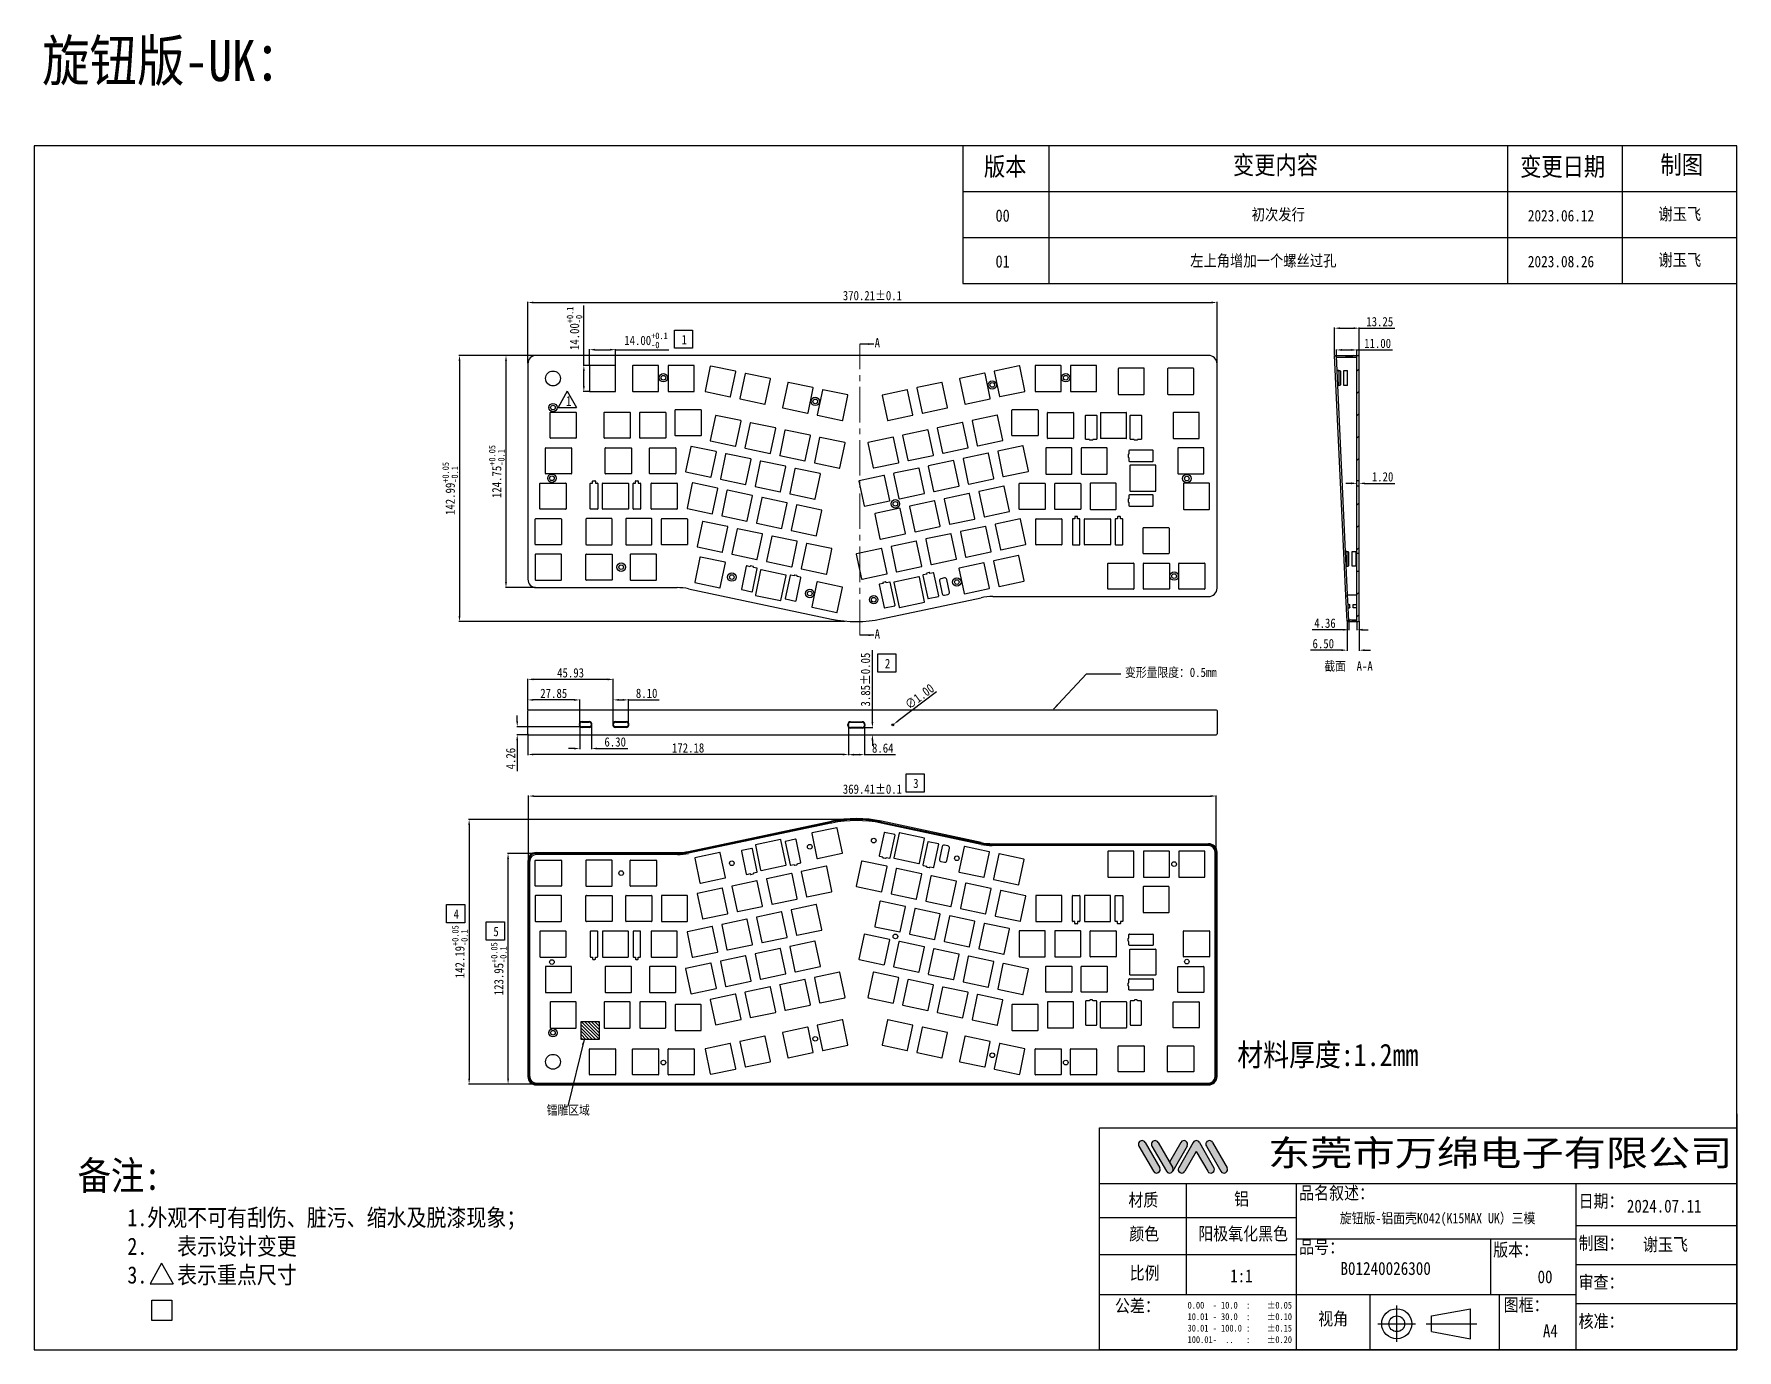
# Model space of a CAD drawing. Header units: millimetres. Extents: x 208 to 1123, y -1087 to -381.
import ezdxf

# ---------------------------------------------------------------- set-up
doc = ezdxf.new("R2010")
doc.units = ezdxf.units.MM
doc.header["$PDMODE"] = 3
doc.header["$PDSIZE"] = 8
doc.linetypes.add('CENTER2', pattern=[28.575, 19.05, -3.175, 3.175, -3.175])
doc.layers.get('0').update_dxf_attribs({"linetype": 'CONTINUOUS'})
doc.layers.get('Defpoints').update_dxf_attribs({"linetype": 'CONTINUOUS'})
doc.layers.add('中心线', color=1, linetype='CENTER2', lineweight=20)
for name, color, linetype in [('产品图形', 7, 'CONTINUOUS'), ('图框', 7, 'CONTINUOUS'), ('文字说明', 7, 'CONTINUOUS'), ('标注尺寸', 2, 'CONTINUOUS')]:
    doc.layers.add(name, color=color, linetype=linetype)
doc.styles.get("Standard").update_dxf_attribs({"font": '', "width": 0.85, "height": 5})
doc.styles.get('Standard').set_extended_font_data('SimSun')
doc.dimstyles.get("Standard").update_dxf_attribs({"dimtxt": 5, "dimasz": 3, "dimexe": 0.3, "dimexo": 0.3, "dimgap": 1, "dimtad": 1, "dimzin": 1, "dimdsep": 46, "dimtxsty": 'Standard', "dimcen": 0.09, "dimclrd": 3, "dimclre": 3, "dimclrt": 3, "dimadec": 0, "dimazin": 2, "dimtp": 0.01, "dimtm": 0.01, "dimtfac": 1, "dimtofl": 0, "dimtmove": 0, "dimatfit": 3, "dimfxl": 0, "dimtolj": 1, "dimarcsym": 0})

msp = doc.modelspace()

# ---------------------------------------------------------------- texts
at = {"color": 2, "linetype": 'Continuous', "char_height": 5, "width": 187.425, "attachment_point": 3, "line_spacing_factor": 0.9}
for s, insert in [('变形量限度：0.5mm', (843.662, -720.926)), ('截面  A-A', (927.505, -717.598)), ('镭雕区域', (506.937, -956.057))]:
    msp.add_mtext(s, dxfattribs=dict(at, insert=insert))
at = {"layer": '中心线', "char_height": 5, "width": 16.58444, "attachment_point": 1}
for insert in [(659.918, -543.896), (659.918, -700.308)]:
    msp.add_mtext('A', dxfattribs=dict(at, insert=insert))
at = {"layer": '产品图形', "attachment_point": 1}
for s, insert, char_height, width in [('旋钮版-UK：', (212.682, -383.863), 22, 367.15623), ('00', (724.859, -474.78), 6.6, 14.0709), ('初次发行', (862.459, -474.441), 6.16, 30.54333), ('2023.06.12', (1010.805, -475.063), 6.16, 33.45045), ('谢玉飞', (1080.956, -473.959), 6.6, 37.51431), ('01', (724.859, -499.42), 6.6, 14.0709), ('左上角增加一个螺丝过孔', (829.429, -499.222), 6.16, 90.13345), ('2023.08.26', (1010.805, -499.703), 6.16, 33.45045), ('谢玉飞', (1080.956, -498.599), 6.6, 37.51431), ('1', (494.092, -575.036), 5.28, 11.25672)]:
    msp.add_mtext(s, dxfattribs=dict(at, insert=insert, char_height=char_height, width=width))
at = {"layer": '图框', "attachment_point": 1}
for s, insert, char_height, width in [('版本', (718.607, -446.821), 9.856, 34.92372), ('{\\fSimSun|b0|i0|c134|p2;变更内容}', (852.39, -446.02), 9.856, 57.38291), ('变更日期', (1006.63, -446.902), 9.856, 49.90788), ('制图', (1082.054, -445.832), 9.856, 37.36346), ('{\\fMicrosoft YaHei|b0|i0|c134|p34;\\W1.2;东莞市万绵电子有限公司}', (871.207, -974.645), 13.86, 272.46175)]:
    msp.add_mtext(s, dxfattribs=dict(at, insert=insert, char_height=char_height, width=width))
at = {"layer": '图框', "lineweight": 0, "attachment_point": 1}
for s, insert, char_height, width in [('{\\fSimSun|b0|i0|c134|p54;\\C4;材质}', (796.215, -1003.368), 6.93, 69.55784), ('{\\fSimSun|b0|i0|c134|p54;\\C4;铝}', (853.022, -1002.824), 6.93, 69.55784), ('{\\fSimSun|b0|i0|c134|p54;\\C4;品名叙述：}', (887.969, -999.626), 6.93, 69.55784), ('{\\fSimSun|b0|i0|c134|p54;\\C4;日期：}', (1038.079, -1003.942), 6.93, 69.55784), ('{\\C4;旋钮版-铝面壳K042(K15MAX UK）三模}', (909.79, -1013.896), 5.5, 119.15794), ('{\\C4;2024.07.11}', (1064.018, -1006.679), 6.93, 69.55784), ('{\\fSimSun|b0|i0|c134|p54;\\C4;颜色}', (796.698, -1021.581), 6.93, 69.55784), ('{\\fSimSun|b0|i0|c134|p54;\\C4;阳极氧化黑色}', (833.758, -1021.491), 6.93, 69.55784), ('{\\fSimSun|b0|i0|c134|p54;\\C4;品号：}', (887.969, -1028.674), 6.93, 69.55784), ('{\\fSimSun|b0|i0|c134|p54;\\C4;版本：}', (992.178, -1030.151), 6.93, 69.55784), ('{\\fSimSun|b0|i0|c134|p54;\\C4;制图：}', (1038.079, -1026.552), 6.93, 69.55784), ('{\\fSimSun|b0|i0|c134|p54;\\C4;谢玉飞}', (1072.679, -1027.285), 6.93, 69.55784), ('{\\fSimSun|b0|i0|c134|p54;\\C4;比例}', (796.94, -1042.619), 6.93, 69.55784), ('{\\fSimSun|b0|i0|c134|p54;\\C4;1:1}', (850.925, -1044.136), 6.93, 69.55784), ('{\\fSimSun|b0|i0|c134|p54;\\C4;00}', (1016.046, -1044.655), 6.93, 69.55784), ('{\\fSimSun|b0|i0|c134|p54;\\C4;审查：}', (1038.079, -1047.542), 6.93, 69.55784), ('{\\fSimSun|b0|i0|c134|p54;\\C4;公差：}', (789.011, -1060.258), 6.93, 69.55784), ('{\\fSimSun|b0|i0|c134|p54;\\C4;图框：}', (997.841, -1059.74), 6.93, 69.55784), ('{\\fSimSun|b0|i0|c134|p54;\\C4;视角}', (898.183, -1067.153), 6.93, 69.55784), ('{\\fSimSun|b0|i0|c134|p54;\\C4;核准：}', (1038.079, -1068.533), 6.93, 69.55784), ('{\\fSimSun|b0|i0|c134|p54;\\C4;A4}', (1018.908, -1073.674), 6.93, 69.55784)]:
    msp.add_mtext(s, dxfattribs=dict(at, insert=insert, char_height=char_height, width=width))
at = {"layer": '图框', "color": 4, "insert": (828.031, -1061.519), "char_height": 3.696, "width": 70.15166, "attachment_point": 1}
msp.add_mtext('{\\fSimSun|b0|i0|c134|p2;0.00  - 10.0  :    %%P0.05\\P10.01 - 30.0  :    %%P0.10\\P30.01 - 100.0 :    %%P0.15\\P100.01-  ..   :    %%P0.20}', dxfattribs=at)
at = {"layer": '文字说明', "insert": (231.794, -986.022), "char_height": 15.4, "width": 318.02886, "attachment_point": 1}
msp.add_mtext('备注:\\P   {\\H0.6x;1.外观不可有刮伤、脏污、缩水及脱漆现象；\\P     2.   表示设计变更  \\P     3.   表示重点尺寸\\P     }', dxfattribs=at)
at = {"layer": '标注尺寸', "color": 1, "char_height": 5, "width": 5.95188, "attachment_point": 1}
for s, insert in [('1', (556.166, -542.207)), ('2', (665.426, -716.21)), ('3', (680.605, -780.579)), ('4', (433.754, -850.77)), ('5', (455.119, -860.17))]:
    msp.add_mtext(s, dxfattribs=dict(at, insert=insert))
at = {"layer": '标注尺寸', "attachment_point": 1}
for s, insert, char_height, width in [('材料厚度:1.2mm', (854.71, -922.916), 12, 136.69453), ('{\\C4;B01240026300}', (910.132, -1040.142), 7, 49.31071)]:
    msp.add_mtext(s, dxfattribs=dict(at, insert=insert, char_height=char_height, width=width))

# ---------------------------------------------------------------- blocks, each defined once
blk = doc.blocks.new('*D5')
at = {"layer": 'Defpoints', "color": 0}
for p in [(520.75, -550.14), (506.75, -558.8), (520.75, -558.8)]:
    blk.add_point(p, dxfattribs=at)
at = {"layer": '标注尺寸', "color": 3, "lineweight": -2}
for p, q in [((506.75, -558.5), (506.75, -549.84)), ((509.75, -550.14), (517.75, -550.14)), ((520.75, -558.5), (520.75, -549.84)), ((520.75, -550.14), (549.3, -550.14))]:
    blk.add_line(p, q, dxfattribs=at)
at = {"layer": '标注尺寸', "color": 3}
for points in [[(509.75, -549.64), (509.75, -550.64), (506.75, -550.14)], [(517.75, -549.64), (517.75, -550.64), (520.75, -550.14)]]:
    blk.add_solid(points, dxfattribs=at)
at = {"layer": '标注尺寸', "color": 3, "insert": (537.09, -545.14), "char_height": 5, "attachment_point": 5}
blk.add_mtext('\\A1;14.00{\\H0.7x;\\S+0.1^ -0;}', dxfattribs=at)
blk = doc.blocks.new('*D6')
at = {"layer": 'Defpoints', "color": 0}
for p in [(503.7, -558.6), (506.95, -558.6), (506.95, -572.6)]:
    blk.add_point(p, dxfattribs=at)
at = {"layer": '标注尺寸', "color": 3, "lineweight": -2}
for p, q in [((503.7, -558.6), (503.7, -526.46)), ((506.65, -558.6), (503.4, -558.6)), ((503.7, -569.6), (503.7, -561.6)), ((506.65, -572.6), (503.4, -572.6))]:
    blk.add_line(p, q, dxfattribs=at)
at = {"layer": '标注尺寸', "color": 3}
for points in [[(503.2, -561.6), (504.2, -561.6), (503.7, -558.6)], [(503.2, -569.6), (504.2, -569.6), (503.7, -572.6)]]:
    blk.add_solid(points, dxfattribs=at)
at = {"layer": '标注尺寸', "color": 3, "insert": (498.69, -538.66), "char_height": 5, "attachment_point": 5, "rotation": 90}
blk.add_mtext('\\A1;14.00{\\H0.7x;\\S+0.1^ -0;}', dxfattribs=at)
blk = doc.blocks.new('*D12')
at = {"layer": 'Defpoints', "color": 0}
for p in [(843.83, -524.79), (473.62, -557.7), (843.83, -557.7)]:
    blk.add_point(p, dxfattribs=at)
at = {"layer": '标注尺寸', "color": 3, "lineweight": -2}
for p, q in [((473.62, -557.4), (473.62, -524.49)), ((476.62, -524.79), (840.83, -524.79)), ((843.83, -557.4), (843.83, -524.49))]:
    blk.add_line(p, q, dxfattribs=at)
at = {"layer": '标注尺寸', "color": 3}
for points in [[(476.62, -524.29), (476.62, -525.29), (473.62, -524.79)], [(840.83, -524.29), (840.83, -525.29), (843.83, -524.79)]]:
    blk.add_solid(points, dxfattribs=at)
at = {"layer": '标注尺寸', "color": 3, "insert": (658.71, -521.1), "char_height": 5, "attachment_point": 5}
blk.add_mtext('\\A1;370.21%%P0.1', dxfattribs=at)
blk = doc.blocks.new('*D13')
at = {"layer": 'Defpoints', "color": 0}
for p in [(461.89, -553.2), (478.12, -553.2), (478.12, -677.95)]:
    blk.add_point(p, dxfattribs=at)
at = {"layer": '标注尺寸', "color": 3, "lineweight": -2}
for p, q in [((477.82, -553.2), (461.59, -553.2)), ((461.89, -674.95), (461.89, -556.2)), ((477.82, -677.95), (461.59, -677.95))]:
    blk.add_line(p, q, dxfattribs=at)
at = {"layer": '标注尺寸', "color": 3}
for points in [[(461.39, -556.2), (462.39, -556.2), (461.89, -553.2)], [(461.39, -674.95), (462.39, -674.95), (461.89, -677.95)]]:
    blk.add_solid(points, dxfattribs=at)
at = {"layer": '标注尺寸', "color": 3, "insert": (456.89, -615.58), "char_height": 5, "attachment_point": 5, "rotation": 90}
blk.add_mtext('\\A1;124.75{\\H0.7x;\\S+0.05^ -0.1;}', dxfattribs=at)
blk = doc.blocks.new('*D14')
at = {"layer": 'Defpoints', "color": 0}
for p in [(478.12, -553.2), (436.91, -696.19), (644.3, -696.19)]:
    blk.add_point(p, dxfattribs=at)
at = {"layer": '标注尺寸', "color": 3, "lineweight": -2}
for p, q in [((477.82, -553.2), (436.61, -553.2)), ((436.91, -556.2), (436.91, -693.19)), ((644, -696.19), (436.61, -696.19))]:
    blk.add_line(p, q, dxfattribs=at)
at = {"layer": '标注尺寸', "color": 3}
for points in [[(436.41, -556.2), (437.41, -556.2), (436.91, -553.2)], [(436.41, -693.19), (437.41, -693.19), (436.91, -696.19)]]:
    blk.add_solid(points, dxfattribs=at)
at = {"layer": '标注尺寸', "color": 3, "insert": (431.9, -624.7), "char_height": 5, "attachment_point": 5, "rotation": 90}
blk.add_mtext('\\A1;142.99{\\H0.7x;\\S+0.05^ -0.1;}', dxfattribs=at)
blk = doc.blocks.new('*D15')
at = {"layer": 'Defpoints', "color": 0}
for p in [(473.62, -738.26), (473.62, -743.92), (501.47, -751.45)]:
    blk.add_point(p, dxfattribs=at)
at = {"layer": '标注尺寸', "color": 3, "lineweight": -2}
for p, q in [((473.62, -743.62), (473.62, -737.96)), ((498.47, -738.26), (476.62, -738.26)), ((501.47, -751.15), (501.47, -737.96))]:
    blk.add_line(p, q, dxfattribs=at)
at = {"layer": '标注尺寸', "color": 3}
for points in [[(476.62, -737.76), (476.62, -738.76), (473.62, -738.26)], [(498.47, -737.76), (498.47, -738.76), (501.47, -738.26)]]:
    blk.add_solid(points, dxfattribs=at)
at = {"layer": '标注尺寸', "color": 3, "insert": (487.54, -734.76), "char_height": 5, "attachment_point": 5}
blk.add_mtext('\\A1;27.85', dxfattribs=at)
blk = doc.blocks.new('*D16')
at = {"layer": 'Defpoints', "color": 0}
for p in [(467.92, -756.96), (474.12, -756.96), (502.72, -752.7)]:
    blk.add_point(p, dxfattribs=at)
at = {"layer": '标注尺寸', "color": 3, "lineweight": -2}
for p, q in [((467.92, -749.7), (467.92, -746.7)), ((502.42, -752.7), (467.62, -752.7)), ((473.82, -756.96), (467.62, -756.96)), ((467.92, -759.96), (467.92, -776.6))]:
    blk.add_line(p, q, dxfattribs=at)
at = {"layer": '标注尺寸', "color": 3}
for points in [[(467.42, -749.7), (468.42, -749.7), (467.92, -752.7)], [(467.42, -759.96), (468.42, -759.96), (467.92, -756.96)]]:
    blk.add_solid(points, dxfattribs=at)
at = {"layer": '标注尺寸', "color": 3, "insert": (464.42, -769.78), "char_height": 5, "attachment_point": 5, "rotation": 90}
blk.add_mtext('\\A1;4.26', dxfattribs=at)
blk = doc.blocks.new('*D17')
at = {"layer": 'Defpoints', "color": 0}
for p in [(501.47, -751.45), (507.77, -751.45), (507.77, -764.37)]:
    blk.add_point(p, dxfattribs=at)
at = {"layer": '标注尺寸', "color": 3, "lineweight": -2}
for p, q in [((501.47, -751.75), (501.47, -764.67)), ((507.77, -751.75), (507.77, -764.67)), ((498.47, -764.37), (495.47, -764.37)), ((510.77, -764.37), (527.33, -764.37))]:
    blk.add_line(p, q, dxfattribs=at)
at = {"layer": '标注尺寸', "color": 3}
for points in [[(498.47, -763.87), (498.47, -764.87), (501.47, -764.37)], [(510.77, -763.87), (510.77, -764.87), (507.77, -764.37)]]:
    blk.add_solid(points, dxfattribs=at)
at = {"layer": '标注尺寸', "color": 3, "insert": (520.55, -760.87), "char_height": 5, "attachment_point": 5}
blk.add_mtext('\\A1;6.30', dxfattribs=at)
blk = doc.blocks.new('*D18')
at = {"layer": 'Defpoints', "color": 0}
for p in [(473.62, -727.22), (473.62, -743.92), (519.54, -751.45)]:
    blk.add_point(p, dxfattribs=at)
at = {"layer": '标注尺寸', "color": 3, "lineweight": -2}
for p, q in [((473.62, -743.62), (473.62, -726.92)), ((516.54, -727.22), (476.62, -727.22)), ((519.54, -751.15), (519.54, -726.92))]:
    blk.add_line(p, q, dxfattribs=at)
at = {"layer": '标注尺寸', "color": 3}
for points in [[(476.62, -726.72), (476.62, -727.72), (473.62, -727.22)], [(516.54, -726.72), (516.54, -727.72), (519.54, -727.22)]]:
    blk.add_solid(points, dxfattribs=at)
at = {"layer": '标注尺寸', "color": 3, "insert": (496.58, -723.72), "char_height": 5, "attachment_point": 5}
blk.add_mtext('\\A1;45.93', dxfattribs=at)
blk = doc.blocks.new('*D19')
at = {"layer": 'Defpoints', "color": 0}
for p in [(519.54, -738.24), (519.54, -751.45), (527.64, -751.45)]:
    blk.add_point(p, dxfattribs=at)
at = {"layer": '标注尺寸', "color": 3, "lineweight": -2}
for p, q in [((519.54, -751.15), (519.54, -737.94)), ((522.54, -738.24), (524.64, -738.24)), ((527.64, -751.15), (527.64, -737.94)), ((527.64, -738.24), (544.23, -738.24))]:
    blk.add_line(p, q, dxfattribs=at)
at = {"layer": '标注尺寸', "color": 3}
for points in [[(522.54, -737.74), (522.54, -738.74), (519.54, -738.24)], [(524.64, -737.74), (524.64, -738.74), (527.64, -738.24)]]:
    blk.add_solid(points, dxfattribs=at)
at = {"layer": '标注尺寸', "color": 3, "insert": (537.44, -734.74), "char_height": 5, "attachment_point": 5}
blk.add_mtext('\\A1;8.10', dxfattribs=at)
blk = doc.blocks.new('*D20')
at = {"layer": 'Defpoints', "color": 0}
for p in [(669.29, -751.98), (670.08, -751.38)]:
    blk.add_point(p, dxfattribs=at)
at = {"layer": '标注尺寸', "color": 3, "lineweight": -2}
for p, q in [((693.2, -733.84), (672.47, -749.57)), ((669.6, -751.68), (669.78, -751.68)), ((669.69, -751.77), (669.69, -751.59))]:
    blk.add_line(p, q, dxfattribs=at)
at = {"layer": '标注尺寸', "color": 3}
blk.add_solid([(672.17, -749.17), (672.78, -749.96), (670.08, -751.38)], dxfattribs=at)
at = {"layer": '标注尺寸', "color": 3, "insert": (684.04, -736.4), "char_height": 5, "attachment_point": 5, "rotation": 37.18421}
blk.add_mtext('\\A1;∅1.00', dxfattribs=at)
blk = doc.blocks.new('*D21')
at = {"layer": 'Defpoints', "color": 0}
for p in [(843.43, -789.89), (843.43, -819.99), (474.02, -824.79)]:
    blk.add_point(p, dxfattribs=at)
at = {"layer": '标注尺寸', "color": 3, "lineweight": -2}
for p, q in [((474.02, -824.49), (474.02, -789.59)), ((477.02, -789.89), (840.43, -789.89)), ((843.43, -819.69), (843.43, -789.59))]:
    blk.add_line(p, q, dxfattribs=at)
at = {"layer": '标注尺寸', "color": 3}
for points in [[(477.02, -789.39), (477.02, -790.39), (474.02, -789.89)], [(840.43, -789.39), (840.43, -790.39), (843.43, -789.89)]]:
    blk.add_solid(points, dxfattribs=at)
at = {"layer": '标注尺寸', "color": 3, "insert": (658.72, -786.2), "char_height": 5, "attachment_point": 5}
blk.add_mtext('\\A1;369.41%%P0.1', dxfattribs=at)
blk = doc.blocks.new('*D22')
at = {"layer": 'Defpoints', "color": 0}
for p in [(463, -820.69), (478.12, -820.69), (478.12, -944.63)]:
    blk.add_point(p, dxfattribs=at)
at = {"layer": '标注尺寸', "color": 3, "lineweight": -2}
for p, q in [((477.82, -820.69), (462.7, -820.69)), ((463, -941.63), (463, -823.69)), ((477.82, -944.63), (462.7, -944.63))]:
    blk.add_line(p, q, dxfattribs=at)
at = {"layer": '标注尺寸', "color": 3}
for points in [[(462.5, -823.69), (463.5, -823.69), (463, -820.69)], [(462.5, -941.63), (463.5, -941.63), (463, -944.63)]]:
    blk.add_solid(points, dxfattribs=at)
at = {"layer": '标注尺寸', "color": 3, "insert": (457.99, -882.66), "char_height": 5, "attachment_point": 5, "rotation": 90}
blk.add_mtext('\\A1;123.95{\\H0.7x;\\S+0.05^ -0.1;}', dxfattribs=at)
blk = doc.blocks.new('*D23')
at = {"layer": 'Defpoints', "color": 0}
for p in [(650.12, -802.45), (442.09, -944.63), (478.12, -944.63)]:
    blk.add_point(p, dxfattribs=at)
at = {"layer": '标注尺寸', "color": 3, "lineweight": -2}
for p, q in [((649.82, -802.45), (441.79, -802.45)), ((442.09, -805.45), (442.09, -941.63)), ((477.82, -944.63), (441.79, -944.63))]:
    blk.add_line(p, q, dxfattribs=at)
at = {"layer": '标注尺寸', "color": 3}
for points in [[(441.59, -805.45), (442.59, -805.45), (442.09, -802.45)], [(441.59, -941.63), (442.59, -941.63), (442.09, -944.63)]]:
    blk.add_solid(points, dxfattribs=at)
at = {"layer": '标注尺寸', "color": 3, "insert": (437.08, -873.54), "char_height": 5, "attachment_point": 5, "rotation": 90}
blk.add_mtext('\\A1;142.19{\\H0.7x;\\S+0.05^ -0.1;}', dxfattribs=at)
blk = doc.blocks.new('*D7')
at = {"layer": 'Defpoints', "color": 0}
for p in [(907.99, -554.2), (919, -550.27), (919, -554.2)]:
    blk.add_point(p, dxfattribs=at)
at = {"layer": '标注尺寸', "color": 3, "lineweight": -2}
for p, q in [((907.99, -553.9), (907.99, -549.97)), ((910.99, -550.27), (916, -550.27)), ((919, -553.9), (919, -549.97)), ((919, -550.27), (938.19, -550.27))]:
    blk.add_line(p, q, dxfattribs=at)
at = {"layer": '标注尺寸', "color": 3}
for points in [[(910.99, -549.77), (910.99, -550.77), (907.99, -550.27)], [(916, -549.77), (916, -550.77), (919, -550.27)]]:
    blk.add_solid(points, dxfattribs=at)
at = {"layer": '标注尺寸', "color": 3, "insert": (930.1, -546.77), "char_height": 5, "attachment_point": 5}
blk.add_mtext('\\A1;11.00', dxfattribs=at)
blk = doc.blocks.new('*D8')
at = {"layer": 'Defpoints', "color": 0}
for p in [(906.95, -538.59), (906.95, -553.2), (920.2, -553.7)]:
    blk.add_point(p, dxfattribs=at)
at = {"layer": '标注尺寸', "color": 3, "lineweight": -2}
for p, q in [((906.95, -552.9), (906.95, -538.29)), ((909.95, -538.59), (917.2, -538.59)), ((920.2, -553.4), (920.2, -538.29)), ((920.2, -538.59), (939.32, -538.59))]:
    blk.add_line(p, q, dxfattribs=at)
at = {"layer": '标注尺寸', "color": 3}
for points in [[(909.95, -538.09), (909.95, -539.09), (906.95, -538.59)], [(917.2, -538.09), (917.2, -539.09), (920.2, -538.59)]]:
    blk.add_solid(points, dxfattribs=at)
at = {"layer": '标注尺寸', "color": 3, "insert": (931.26, -535.09), "char_height": 5, "attachment_point": 5}
blk.add_mtext('\\A1;13.25', dxfattribs=at)
blk = doc.blocks.new('*D9')
at = {"layer": 'Defpoints', "color": 0}
for p in [(914.64, -695.79), (914.64, -700.57), (919, -695.69)]:
    blk.add_point(p, dxfattribs=at)
at = {"layer": '标注尺寸', "color": 3, "lineweight": -2}
for p, q in [((911.64, -700.57), (895.01, -700.57)), ((914.64, -696.09), (914.64, -700.87)), ((919, -695.99), (919, -700.87)), ((922, -700.57), (925, -700.57))]:
    blk.add_line(p, q, dxfattribs=at)
at = {"layer": '标注尺寸', "color": 3}
for points in [[(911.64, -700.07), (911.64, -701.07), (914.64, -700.57)], [(922, -700.07), (922, -701.07), (919, -700.57)]]:
    blk.add_solid(points, dxfattribs=at)
at = {"layer": '标注尺寸', "color": 3, "insert": (901.82, -697.07), "char_height": 5, "attachment_point": 5}
blk.add_mtext('\\A1;4.36', dxfattribs=at)
blk = doc.blocks.new('*D10')
at = {"layer": 'Defpoints', "color": 0}
for p in [(913.7, -696.19), (920.2, -695.69), (920.2, -711.54)]:
    blk.add_point(p, dxfattribs=at)
at = {"layer": '标注尺寸', "color": 3, "lineweight": -2}
for p, q in [((913.7, -696.49), (913.7, -711.84)), ((920.2, -695.99), (920.2, -711.84)), ((910.7, -711.54), (894.13, -711.54)), ((923.2, -711.54), (926.2, -711.54))]:
    blk.add_line(p, q, dxfattribs=at)
at = {"layer": '标注尺寸', "color": 3}
for points in [[(910.7, -711.04), (910.7, -712.04), (913.7, -711.54)], [(923.2, -711.04), (923.2, -712.04), (920.2, -711.54)]]:
    blk.add_solid(points, dxfattribs=at)
at = {"layer": '标注尺寸', "color": 3, "insert": (900.92, -708.04), "char_height": 5, "attachment_point": 5}
blk.add_mtext('\\A1;6.50', dxfattribs=at)
blk = doc.blocks.new('*D11')
at = {"layer": 'Defpoints', "color": 0}
for p in [(920.2, -621.93), (919, -623.27), (920.2, -623.27)]:
    blk.add_point(p, dxfattribs=at)
at = {"layer": '标注尺寸', "color": 3, "lineweight": -2}
for p, q in [((916, -621.93), (913, -621.93)), ((919, -622.97), (919, -621.63)), ((920.2, -622.97), (920.2, -621.63)), ((923.2, -621.93), (939.36, -621.93))]:
    blk.add_line(p, q, dxfattribs=at)
at = {"layer": '标注尺寸', "color": 3}
for points in [[(916, -621.43), (916, -622.43), (919, -621.93)], [(923.2, -621.43), (923.2, -622.43), (920.2, -621.93)]]:
    blk.add_solid(points, dxfattribs=at)
at = {"layer": '标注尺寸', "color": 3, "insert": (932.78, -618.43), "char_height": 5, "attachment_point": 5}
blk.add_mtext('\\A1;1.20', dxfattribs=at)
blk = doc.blocks.new('*D67')
at = {"layer": 'Defpoints', "color": 0}
for p in [(650.12, -753.11), (658.71, -756.96), (658.72, -756.96)]:
    blk.add_point(p, dxfattribs=at)
at = {"layer": '标注尺寸', "color": 3, "lineweight": -2}
for p, q in [((658.71, -750.11), (658.71, -711.53)), ((650.42, -753.11), (659.01, -753.11)), ((658.42, -756.96), (658.41, -756.96)), ((658.71, -759.96), (658.71, -762.96))]:
    blk.add_line(p, q, dxfattribs=at)
at = {"layer": '标注尺寸', "color": 3}
for points in [[(658.21, -750.11), (659.21, -750.11), (658.71, -753.11)], [(658.21, -759.96), (659.21, -759.96), (658.71, -756.96)]]:
    blk.add_solid(points, dxfattribs=at)
at = {"layer": '标注尺寸', "color": 3, "insert": (655.01, -727.35), "char_height": 5, "attachment_point": 5, "rotation": 90}
blk.add_mtext('\\A1;3.85%%P0.05', dxfattribs=at)
blk = doc.blocks.new('*D68')
at = {"layer": 'Defpoints', "color": 0}
for p in [(473.62, -756.46), (645.8, -751.96), (473.62, -767.56)]:
    blk.add_point(p, dxfattribs=at)
at = {"layer": '标注尺寸', "color": 3, "lineweight": -2}
for p, q in [((473.62, -756.76), (473.62, -767.86)), ((645.8, -752.26), (645.8, -767.86)), ((642.8, -767.56), (476.62, -767.56))]:
    blk.add_line(p, q, dxfattribs=at)
at = {"layer": '标注尺寸', "color": 3}
for points in [[(476.62, -767.06), (476.62, -768.06), (473.62, -767.56)], [(642.8, -767.06), (642.8, -768.06), (645.8, -767.56)]]:
    blk.add_solid(points, dxfattribs=at)
at = {"layer": '标注尺寸', "color": 3, "insert": (559.71, -764.06), "char_height": 5, "attachment_point": 5}
blk.add_mtext('\\A1;172.18', dxfattribs=at)
blk = doc.blocks.new('*D69')
at = {"layer": 'Defpoints', "color": 0}
for p in [(645.8, -751.96), (654.44, -751.96), (654.44, -767.66)]:
    blk.add_point(p, dxfattribs=at)
at = {"layer": '标注尺寸', "color": 3, "lineweight": -2}
for p, q in [((645.8, -752.26), (645.8, -767.96)), ((654.44, -752.26), (654.44, -767.96)), ((648.8, -767.66), (651.44, -767.66)), ((654.44, -767.66), (671.12, -767.66))]:
    blk.add_line(p, q, dxfattribs=at)
at = {"layer": '标注尺寸', "color": 3}
for points in [[(648.8, -767.16), (648.8, -768.16), (645.8, -767.66)], [(651.44, -767.16), (651.44, -768.16), (654.44, -767.66)]]:
    blk.add_solid(points, dxfattribs=at)
at = {"layer": '标注尺寸', "color": 3, "insert": (664.28, -764.16), "char_height": 5, "attachment_point": 5}
blk.add_mtext('\\A1;8.64', dxfattribs=at)

# ---------------------------------------------------------------- dimensions: what is measured, and where the dimension line sits
at = {"layer": '标注尺寸', "color": 1}
for base, p1, p2, picture, middle in [((843.829, -524.793), (473.619, -557.703), (843.829, -557.703), '*D12', (658.706, -524.793)), ((843.429, -789.894), (474.019, -824.79), (843.429, -819.99), '*D21', (658.724, -789.894))]:
    dim = msp.add_linear_dim(base=base, p1=p1, p2=p2, text='<>%%P0.1', dimstyle='Standard', dxfattribs=at)
    dim.commit()
    dim.dimension.update_dxf_attribs({"geometry": picture, "text_midpoint": middle, "dimtype": 160})
at = {"layer": '标注尺寸'}
dim = msp.add_linear_dim(base=(503.695, -558.603), p1=(506.947, -572.603), p2=(506.947, -558.603), angle=90, text='<>{\\H0.7x;\\S+0.1^ -0;}', dimstyle='Standard', dxfattribs=at)
dim.commit()
dim.dimension.update_dxf_attribs({"geometry": '*D6', "text_midpoint": (503.695, -538.657), "dimtype": 160})
at = {"layer": '标注尺寸', "color": 1}
for base, p1, p2, picture, middle in [((906.945, -538.595), (920.196, -553.703), (906.945, -553.203), '*D8', (931.26, -538.595)), ((920.196, -711.543), (913.697, -696.189), (920.196, -695.689), '*D10', (900.915, -711.543)), ((519.544, -738.238), (527.644, -751.447), (519.544, -751.447), '*D19', (537.437, -738.238))]:
    dim = msp.add_linear_dim(base=base, p1=p1, p2=p2, dimstyle='Standard', dxfattribs=at)
    dim.commit()
    dim.dimension.update_dxf_attribs({"geometry": picture, "text_midpoint": middle, "dimtype": 160})
at = {"layer": '标注尺寸'}
dim = msp.add_linear_dim(base=(520.747, -550.145), p1=(506.747, -558.803), p2=(520.747, -558.803), text='<>{\\H0.7x;\\S+0.1^ -0;}', dimstyle='Standard', dxfattribs=at)
dim.commit()
dim.dimension.update_dxf_attribs({"geometry": '*D5', "text_midpoint": (537.094, -550.145), "dimtype": 160})
at = {"layer": '标注尺寸', "color": 1}
for base, p1, p2, picture, middle in [((918.996, -550.272), (907.993, -554.203), (918.996, -554.203), '*D7', (930.095, -546.772)), ((920.196, -621.934), (918.996, -623.267), (920.196, -623.267), '*D11', (932.776, -618.434)), ((914.6409, -700.5655), (918.996, -695.689), (914.6409, -695.789), '*D9', (901.8239, -697.0655)), ((473.618869909, -727.223216472), (519.543869906, -751.446808155), (473.618869909, -743.923442082), '*D18', (496.581369907, -723.723216472)), ((473.619, -738.262), (501.469, -751.447), (473.619, -743.923), '*D15', (487.544, -734.762)), ((473.619, -767.558), (645.797, -751.962), (473.619, -756.462), '*D68', (559.708, -764.058)), ((507.769, -764.367), (501.469, -751.447), (507.769, -751.447), '*D17', (520.55, -760.867)), ((654.437, -767.658), (645.797, -751.962), (654.437, -751.962), '*D69', (664.277, -764.158))]:
    dim = msp.add_linear_dim(base=base, p1=p1, p2=p2, dimstyle='Standard', dxfattribs=at)
    dim.commit()
    dim.dimension.update_dxf_attribs({"geometry": picture, "text_midpoint": middle})
for base, p1, p2, picture, middle in [((436.908, -696.189), (478.119, -553.203), (644.298, -696.189), '*D14', (431.903, -624.696)), ((461.890379147, -553.202618672), (478.118869898, -677.947618675), (478.118869909, -553.202618672), '*D13', (456.885258104, -615.575118674)), ((442.086, -944.635), (650.117, -802.448), (478.119, -944.635), '*D23', (437.081, -873.542)), ((462.996344332, -820.689739508), (478.118869909, -944.634739512), (478.118869909, -820.689739508), '*D22', (457.991223289, -882.66223951))]:
    dim = msp.add_linear_dim(base=base, p1=p1, p2=p2, angle=90, text='<>{\\H0.7x;\\S+0.05^ -0.1;}', dimstyle='Standard', dxfattribs=at)
    dim.commit()
    dim.dimension.update_dxf_attribs({"geometry": picture, "text_midpoint": middle})
dim = msp.add_linear_dim(base=(658.71, -756.962), p1=(650.117, -753.112), p2=(658.724, -756.962), angle=90, text='<>%%P0.05', dimstyle='Standard', dxfattribs=at)
dim.commit()
dim.dimension.update_dxf_attribs({"geometry": '*D67', "text_midpoint": (658.71, -727.354), "dimtype": 160})
dim = msp.add_diameter_dim_2p(p1=(669.288, -751.984), p2=(670.085, -751.38), dimstyle='Standard', dxfattribs=at)
dim.commit()
dim.dimension.update_dxf_attribs({"geometry": '*D20', "text_midpoint": (686.157, -739.187), "dimtype": 163})
dim = msp.add_linear_dim(base=(467.925, -756.962), p1=(502.725, -752.703), p2=(474.119, -756.962), angle=90, dimstyle='Standard', dxfattribs=at)
dim.commit()
dim.dimension.update_dxf_attribs({"geometry": '*D16', "text_midpoint": (464.425, -769.779)})

# ---------------------------------------------------------------- hatches: boundary and pattern name
at = {"linetype": 'Continuous'}
h = msp.add_hatch(dxfattribs=at)
h.set_pattern_fill('XSEC0001', color=2, scale=8.482561, angle=45, style=0, pattern_type=0)
h.set_pattern_definition([(45, (143.157, -1049.511), (-5.99808, 5.99808), [])])
edge = h.paths.add_edge_path()
edge.add_line((920.196, -695.689), (920.196, -669.16))
edge.add_arc((919.696, -695.689), 0.5, 270, 360)
edge.add_line((913.697, -696.189), (919.696, -696.189))
edge.add_line((913.697, -696.189), (913.678, -695.789))
edge.add_line((914.641, -695.789), (913.678, -695.789))
edge.add_line((915.575, -695.189), (914.641, -695.789))
edge.add_line((916.996, -695.189), (915.575, -695.189))
edge.add_line((916.996, -695.189), (916.996, -695.689))
edge.add_line((918.996, -695.689), (916.996, -695.689))
edge.add_line((918.996, -695.689), (918.996, -669.16))
edge.add_line((918.996, -669.16), (920.196, -669.16))
edge = h.paths.add_edge_path()
edge.add_line((920.196, -659.365), (920.196, -623.267))
edge.add_line((918.996, -659.365), (920.196, -659.365))
edge.add_line((918.996, -659.365), (918.996, -623.267))
edge.add_line((918.996, -623.267), (920.196, -623.267))
edge = h.paths.add_edge_path()
edge.add_line((920.196, -620.412), (920.196, -553.703))
edge.add_line((918.996, -620.412), (920.196, -620.412))
edge.add_line((918.996, -620.412), (918.996, -554.203))
edge.add_line((918.996, -554.203), (916.596, -554.203))
edge.add_line((916.596, -554.203), (916.596, -553.703))
edge.add_line((917.096, -553.203), (916.596, -553.703))
edge.add_line((917.096, -553.203), (919.696, -553.203))
edge.add_arc((919.696, -553.703), 0.5, 0, 90)
edge = h.paths.add_edge_path()
edge.add_line((906.945, -553.203), (912.736, -553.203))
edge.add_line((912.736, -553.203), (913.236, -553.703))
edge.add_line((913.236, -554.203), (913.236, -553.703))
edge.add_line((913.236, -554.203), (907.993, -554.203))
edge.add_line((907.993, -554.203), (907.965, -553.603))
edge.add_line((907.965, -553.603), (906.964, -553.603))
edge.add_line((906.964, -553.603), (906.945, -553.203))
at = {"layer": '图框'}
h = msp.add_hatch(color=252, dxfattribs=at)
h.paths.add_polyline_path([(805.233, -975.936, 1), (801.864, -977.871), (809.66, -991.443, 1), (813.029, -989.508)])
h.paths.add_polyline_path([(816.653, -991.443, 1), (820.022, -989.508), (812.226, -975.936, 1), (808.857, -977.871)])
h.paths.add_polyline_path([(832.715, -980.804), (838.826, -991.443, 1), (842.195, -989.508), (834.399, -975.936, 0.5788196), (831.031, -975.936), (823.235, -989.508, 1), (826.604, -991.443)])
h.paths.add_polyline_path([(841.475, -975.936, 1), (838.106, -977.871), (845.902, -991.443, 1), (849.271, -989.508)])
msp.add_hatch(color=1, dxfattribs=at).paths.add_polyline_path([(818.337, -986.575), (820.022, -989.508, -0.2667692), (820.022, -991.443), (827.818, -977.871, 1), (824.449, -975.936)])
at = {"layer": '标注尺寸'}
h = msp.add_hatch(dxfattribs=at)
h.set_pattern_fill('ANSI31', color=256, scale=10)
h.set_pattern_definition([(315, (444.0417, -725.4732), (-0.8838835, -0.8838835), [])])
h.paths.add_polyline_path([(502.253, -911.033), (511.854, -911.033), (511.854, -920.634), (502.253, -920.634)])

# ---------------------------------------------------------------- linework, layer by layer
at = {"color": 7, "linetype": 'Continuous'}
for p, q in [((473.619, -557.703), (473.619, -673.448)), ((839.329, -553.203), (478.119, -553.203)), ((843.829, -678.248), (843.829, -557.703)), ((913.039, -682.256), (906.945, -553.203)), ((906.945, -553.203), (919.696, -553.203)), ((907.965, -553.603), (906.964, -553.603)), ((908.705, -569.276), (907.965, -553.603)), ((907.993, -554.203), (918.996, -554.203)), ((912.736, -553.203), (913.236, -553.703)), ((913.236, -554.203), (913.236, -553.703)), ((916.596, -553.703), (913.236, -553.703)), ((917.096, -553.203), (916.596, -553.703)), ((916.596, -554.203), (916.596, -553.703)), ((918.996, -695.689), (918.996, -554.203)), ((920.196, -695.689), (920.196, -553.703)), ((506.747, -558.803), (506.747, -572.403)), ((520.547, -558.603), (506.947, -558.603)), ((520.747, -572.403), (520.747, -558.803)), ((529.894, -558.803), (529.894, -572.403)), ((543.694, -558.603), (530.094, -558.603)), ((543.894, -572.403), (543.894, -558.803)), ((548.944, -558.803), (548.944, -572.403)), ((562.744, -558.603), (549.144, -558.603)), ((562.944, -572.403), (562.944, -558.803)), ((571.654, -559.063), (568.843, -572.369)), ((585.198, -561.72), (571.891, -558.908)), ((582.541, -575.263), (585.352, -561.957)), ((590.293, -563.001), (587.481, -576.307)), ((603.836, -565.658), (590.53, -562.846)), ((601.179, -579.201), (603.99, -565.895)), ((705.528, -565.874), (708.358, -579.177)), ((718.984, -562.807), (705.682, -565.637)), ((722.051, -576.263), (719.221, -562.961)), ((724.161, -561.91), (726.991, -575.213)), ((737.617, -558.843), (724.315, -561.673)), ((740.684, -572.299), (737.854, -558.997)), ((746.08, -558.803), (746.08, -572.403)), ((759.88, -558.603), (746.28, -558.603)), ((760.08, -572.603), (760.08, -558.803)), ((765.13, -558.803), (765.13, -572.403)), ((778.93, -558.603), (765.33, -558.603)), ((779.13, -572.403), (779.13, -558.803)), ((790.779, -560.348), (790.779, -573.948)), ((804.779, -560.148), (790.979, -560.148)), ((804.779, -573.948), (804.779, -560.148)), ((817.324, -560.348), (817.324, -573.948)), ((831.124, -560.148), (817.524, -560.148)), ((831.324, -573.948), (831.324, -560.348)), ((909.227, -561.324), (908.33, -561.324)), ((909.345, -561.824), (909.345, -568.824)), ((910.345, -568.824), (910.345, -561.824)), ((911.996, -569.348), (911.996, -561.348)), ((911.996, -561.348), (913.996, -561.348)), ((913.996, -569.348), (913.996, -561.348)), ((506.947, -572.603), (520.547, -572.603)), ((530.094, -572.603), (543.694, -572.603)), ((549.144, -572.603), (562.744, -572.603)), ((568.997, -572.606), (582.304, -575.417)), ((613.261, -567.853), (610.449, -581.159)), ((626.804, -570.51), (613.498, -567.699)), ((624.147, -584.053), (626.958, -570.747)), ((631.899, -571.791), (629.088, -585.097)), ((645.443, -574.448), (632.136, -571.637)), ((642.786, -587.991), (645.597, -574.685)), ((663.934, -574.724), (666.764, -588.026)), ((677.39, -571.656), (664.088, -574.486)), ((680.457, -585.113), (677.627, -571.81)), ((682.567, -570.759), (685.397, -584.062)), ((696.023, -567.692), (682.721, -570.522)), ((699.09, -581.148), (696.26, -567.846)), ((727.228, -575.367), (740.53, -572.536)), ((746.28, -572.603), (760.08, -572.603)), ((765.33, -572.603), (778.93, -572.603)), ((790.979, -574.148), (804.579, -574.148)), ((817.524, -574.148), (831.124, -574.148)), ((912.917, -658.479), (908.707, -569.324)), ((909.227, -569.324), (908.707, -569.324)), ((913.996, -569.348), (911.996, -569.348)), ((485.629, -597.548), (485.629, -583.948)), ((485.829, -583.748), (499.429, -583.748)), ((499.629, -583.948), (499.629, -597.548)), ((514.644, -597.548), (514.644, -583.948)), ((514.844, -583.748), (528.444, -583.748)), ((528.644, -583.948), (528.644, -597.548)), ((533.694, -597.548), (533.694, -583.948)), ((533.894, -583.748), (547.494, -583.748)), ((547.694, -583.948), (547.694, -597.548)), ((552.744, -596.138), (552.744, -582.538)), ((552.944, -582.338), (566.544, -582.338)), ((566.744, -582.538), (566.744, -596.138)), ((587.969, -588.229), (574.67, -585.419)), ((587.636, -576.544), (600.942, -579.355)), ((610.604, -581.396), (623.91, -584.208)), ((629.242, -585.334), (642.549, -588.146)), ((667.001, -588.18), (680.303, -585.35)), ((685.634, -584.216), (698.936, -581.386)), ((708.595, -579.331), (721.897, -576.501)), ((725.683, -585.266), (712.381, -588.096)), ((728.75, -598.722), (725.92, -585.42)), ((733.679, -596.148), (733.679, -582.548)), ((733.879, -582.348), (747.479, -582.348)), ((747.679, -582.548), (747.679, -596.148)), ((752.729, -597.618), (752.729, -584.018)), ((752.929, -583.818), (766.529, -583.818)), ((766.729, -584.018), (766.729, -597.618)), ((773.429, -585.311), (779.029, -585.311)), ((781.279, -584.018), (781.279, -597.618)), ((781.479, -583.818), (795.079, -583.818)), ((795.279, -597.618), (795.279, -584.018)), ((797.429, -585.311), (803.029, -585.311)), ((820.324, -584.018), (820.324, -597.618)), ((834.124, -583.818), (820.524, -583.818)), ((834.324, -597.618), (834.324, -584.018)), ((574.433, -585.574), (571.622, -598.88)), ((585.319, -601.774), (588.131, -588.468)), ((593.072, -589.512), (590.26, -602.818)), ((606.608, -592.167), (593.309, -589.357)), ((603.958, -605.712), (606.769, -592.406)), ((611.71, -593.45), (608.899, -606.756)), ((625.246, -596.105), (611.947, -593.295)), ((688.417, -593.194), (675.115, -596.024)), ((691.485, -606.65), (688.654, -593.348)), ((693.594, -592.297), (696.424, -605.599)), ((707.05, -589.23), (693.748, -592.06)), ((710.117, -602.686), (707.287, -589.384)), ((712.227, -588.333), (715.057, -601.635)), ((773.229, -598.111), (773.229, -585.511)), ((779.229, -585.511), (779.229, -598.111)), ((797.229, -598.111), (797.229, -585.511)), ((803.229, -585.511), (803.229, -598.111)), ((483.124, -616.598), (483.124, -602.998)), ((483.324, -602.798), (496.924, -602.798)), ((499.429, -597.748), (485.829, -597.748)), ((497.124, -602.998), (497.124, -616.598)), ((528.444, -597.748), (514.844, -597.748)), ((515.244, -616.598), (515.244, -602.998)), ((515.444, -602.798), (529.044, -602.798)), ((529.244, -602.998), (529.244, -616.598)), ((547.494, -597.748), (533.894, -597.748)), ((539.044, -616.598), (539.044, -602.998)), ((539.244, -602.798), (552.844, -602.798)), ((566.544, -596.338), (552.944, -596.338)), ((553.044, -602.998), (553.044, -616.598)), ((561.2, -602.248), (558.389, -615.555)), ((574.736, -604.904), (561.437, -602.094)), ((571.783, -599.118), (585.082, -601.928)), ((590.422, -603.056), (603.721, -605.866)), ((622.596, -609.65), (625.408, -596.344)), ((630.349, -597.387), (627.537, -610.694)), ((643.885, -600.043), (630.586, -597.233)), ((641.235, -613.588), (644.046, -600.281)), ((656.328, -600.225), (659.158, -613.528)), ((669.784, -597.158), (656.482, -599.988)), ((672.852, -610.614), (670.021, -597.312)), ((674.961, -596.261), (677.791, -609.564)), ((696.661, -605.753), (709.963, -602.923)), ((715.294, -601.789), (728.596, -598.959)), ((739.477, -601.807), (726.175, -604.637)), ((747.479, -596.348), (733.879, -596.348)), ((742.545, -615.264), (739.715, -601.961)), ((751.859, -603.118), (751.859, -616.718)), ((765.659, -602.918), (752.059, -602.918)), ((766.529, -597.818), (752.929, -597.818)), ((765.859, -616.718), (765.859, -603.118)), ((770.909, -603.118), (770.909, -616.718)), ((784.709, -602.918), (771.109, -602.918)), ((775.379, -598.311), (773.429, -598.311)), ((775.379, -598.611), (775.379, -598.311)), ((776.879, -598.811), (775.579, -598.811)), ((779.029, -598.311), (777.079, -598.311)), ((777.079, -598.311), (777.079, -598.611)), ((795.079, -597.818), (781.479, -597.818)), ((784.909, -616.718), (784.909, -603.118)), ((799.379, -598.311), (797.429, -598.311)), ((799.379, -598.611), (799.379, -598.311)), ((800.879, -598.811), (799.579, -598.811)), ((803.029, -598.311), (801.079, -598.311)), ((801.079, -598.311), (801.079, -598.611)), ((820.524, -597.818), (834.124, -597.818)), ((822.829, -603.068), (822.829, -616.668)), ((836.629, -602.868), (823.029, -602.868)), ((836.829, -616.668), (836.829, -603.068)), ((572.087, -618.449), (574.898, -605.142)), ((579.839, -606.186), (577.027, -619.493)), ((593.375, -608.842), (580.076, -606.032)), ((590.725, -622.387), (593.536, -609.08)), ((598.477, -610.124), (595.666, -623.43)), ((612.014, -612.78), (598.714, -609.97)), ((609.06, -606.994), (622.359, -609.804)), ((627.699, -610.932), (640.998, -613.742)), ((659.395, -613.682), (672.698, -610.852)), ((678.028, -609.718), (691.331, -606.888)), ((688.755, -612.803), (691.585, -626.105)), ((702.211, -609.736), (688.909, -612.566)), ((705.279, -623.192), (702.449, -609.89)), ((707.388, -608.839), (710.218, -622.141)), ((720.844, -605.772), (707.542, -608.602)), ((723.912, -619.228), (721.082, -605.926)), ((726.021, -604.875), (728.851, -618.177)), ((796.041, -606.488), (796.041, -607.788)), ((796.541, -606.288), (796.241, -606.288)), ((796.241, -607.988), (796.541, -607.988)), ((796.541, -604.338), (796.541, -606.288)), ((796.541, -607.988), (796.541, -609.938)), ((809.341, -604.138), (796.741, -604.138)), ((796.741, -610.138), (809.341, -610.138)), ((797.039, -612.388), (797.039, -625.988)), ((810.839, -612.188), (797.239, -612.188)), ((809.541, -609.938), (809.541, -604.338)), ((811.039, -625.988), (811.039, -612.388)), ((480.324, -621.848), (493.924, -621.848)), ((496.924, -616.798), (483.324, -616.798)), ((507.344, -621.848), (508.394, -621.848)), ((508.394, -621.848), (508.394, -620.798)), ((508.594, -620.598), (509.694, -620.598)), ((509.894, -620.798), (509.894, -621.848)), ((509.894, -621.848), (510.944, -621.848)), ((513.844, -621.848), (527.444, -621.848)), ((529.044, -616.798), (515.444, -616.798)), ((530.344, -621.848), (531.394, -621.848)), ((531.394, -621.848), (531.394, -620.798)), ((531.594, -620.598), (532.694, -620.598)), ((532.894, -620.798), (532.894, -621.848)), ((532.894, -621.848), (533.944, -621.848)), ((552.844, -616.798), (539.244, -616.798)), ((540.014, -621.848), (553.614, -621.848)), ((558.55, -615.793), (571.85, -618.603)), ((561.959, -621.879), (559.147, -635.185)), ((575.495, -624.535), (562.196, -621.725)), ((577.189, -619.731), (590.488, -622.541)), ((609.364, -626.325), (612.175, -613.018)), ((617.116, -614.062), (614.305, -627.368)), ((630.652, -616.718), (617.353, -613.908)), ((628.002, -630.262), (630.814, -616.956)), ((651.489, -620.731), (654.319, -634.034)), ((664.945, -617.664), (651.643, -620.494)), ((668.013, -631.12), (665.183, -617.818)), ((670.122, -616.767), (672.952, -630.069)), ((683.578, -613.7), (670.276, -616.53)), ((686.646, -627.156), (683.816, -613.854)), ((710.455, -622.295), (723.758, -619.465)), ((729.088, -618.331), (742.391, -615.501)), ((737.779, -621.918), (751.379, -621.918)), ((752.059, -616.918), (765.659, -616.918)), ((756.829, -621.918), (770.429, -621.918)), ((771.109, -616.918), (784.709, -616.918)), ((789.479, -621.918), (775.879, -621.918)), ((823.029, -616.868), (836.629, -616.868)), ((839.629, -621.918), (826.029, -621.918)), ((918.996, -620.412), (920.196, -620.412)), ((480.124, -635.648), (480.124, -622.048)), ((494.124, -622.048), (494.124, -635.648)), ((507.144, -635.648), (507.144, -622.048)), ((511.144, -622.048), (511.144, -635.648)), ((513.644, -635.648), (513.644, -622.048)), ((527.644, -622.048), (527.644, -635.648)), ((530.144, -635.648), (530.144, -622.048)), ((534.144, -622.048), (534.144, -635.648)), ((539.814, -635.648), (539.814, -622.048)), ((553.814, -622.048), (553.814, -635.648)), ((572.845, -638.079), (575.656, -624.773)), ((580.597, -625.817), (577.786, -639.123)), ((594.133, -628.473), (580.834, -625.663)), ((591.483, -642.017), (594.295, -628.711)), ((595.827, -623.669), (609.127, -626.479)), ((599.236, -629.755), (596.424, -643.061)), ((612.772, -632.411), (599.473, -629.601)), ((614.466, -627.607), (627.765, -630.417)), ((673.189, -630.223), (686.492, -627.393)), ((691.822, -626.259), (705.125, -623.429)), ((697.228, -630.477), (700.058, -643.779)), ((710.685, -627.409), (697.382, -630.239)), ((713.752, -640.866), (710.922, -627.563)), ((715.861, -626.512), (718.691, -639.815)), ((729.318, -623.445), (716.015, -626.275)), ((732.385, -636.901), (729.555, -623.599)), ((737.579, -635.718), (737.579, -622.118)), ((751.579, -622.118), (751.579, -635.718)), ((756.629, -635.718), (756.629, -622.118)), ((770.629, -622.118), (770.629, -635.718)), ((775.679, -622.118), (775.679, -635.718)), ((789.679, -635.718), (789.679, -622.118)), ((796.041, -630.488), (796.041, -631.788)), ((796.541, -630.288), (796.241, -630.288)), ((796.541, -628.338), (796.541, -630.288)), ((809.341, -628.138), (796.741, -628.138)), ((797.239, -626.188), (810.839, -626.188)), ((809.541, -633.938), (809.541, -628.338)), ((825.829, -622.118), (825.829, -635.718)), ((839.829, -635.718), (839.829, -622.118)), ((918.996, -623.267), (920.196, -623.267)), ((493.924, -635.848), (480.324, -635.848)), ((510.944, -635.848), (507.344, -635.848)), ((527.444, -635.848), (513.844, -635.848)), ((533.944, -635.848), (530.344, -635.848)), ((553.614, -635.848), (540.014, -635.848)), ((559.309, -635.424), (572.608, -638.234)), ((577.947, -639.362), (591.246, -642.172)), ((610.122, -645.955), (612.933, -632.649)), ((617.874, -633.693), (615.063, -646.999)), ((631.41, -636.348), (618.111, -633.539)), ((628.761, -649.893), (631.572, -636.587)), ((654.556, -634.188), (667.859, -631.358)), ((659.962, -638.405), (662.792, -651.707)), ((673.419, -635.338), (660.116, -638.168)), ((676.486, -648.794), (673.656, -635.492)), ((678.595, -634.441), (681.425, -647.743)), ((692.052, -631.374), (678.749, -634.204)), ((695.119, -644.83), (692.289, -631.528)), ((718.929, -639.969), (732.231, -637.139)), ((751.379, -635.918), (737.779, -635.918)), ((770.429, -635.918), (756.829, -635.918)), ((767.429, -639.918), (767.429, -640.968)), ((768.729, -639.718), (767.629, -639.718)), ((768.929, -640.968), (768.929, -639.918)), ((775.879, -635.918), (789.479, -635.918)), ((790.429, -639.918), (790.429, -640.968)), ((791.729, -639.718), (790.629, -639.718)), ((791.929, -640.968), (791.929, -639.918)), ((796.241, -631.988), (796.541, -631.988)), ((796.541, -631.988), (796.541, -633.938)), ((796.741, -634.138), (809.341, -634.138)), ((826.029, -635.918), (839.629, -635.918)), ((477.619, -654.698), (477.619, -641.098)), ((477.819, -640.898), (491.419, -640.898)), ((491.619, -641.098), (491.619, -654.698)), ((504.864, -641.098), (504.864, -654.698)), ((518.664, -640.898), (505.064, -640.898)), ((518.864, -654.698), (518.864, -641.098)), ((526.289, -641.098), (526.289, -654.698)), ((540.089, -640.898), (526.489, -640.898)), ((540.289, -654.698), (540.289, -641.098)), ((545.344, -654.698), (545.344, -641.098)), ((545.544, -640.898), (559.144, -640.898)), ((559.344, -641.098), (559.344, -654.698)), ((567.364, -642.492), (564.553, -655.798)), ((580.901, -645.147), (567.601, -642.337)), ((578.251, -658.692), (581.062, -645.386)), ((586.003, -646.43), (583.192, -659.736)), ((599.539, -649.085), (586.24, -646.275)), ((596.586, -643.3), (609.885, -646.11)), ((596.889, -662.63), (599.701, -649.324)), ((615.224, -647.238), (628.524, -650.048)), ((663.03, -651.861), (676.332, -649.031)), ((681.663, -647.897), (694.965, -645.067)), ((700.799, -648.989), (687.496, -651.819)), ((700.296, -643.933), (713.598, -641.103)), ((703.866, -662.445), (701.036, -649.143)), ((705.975, -648.092), (708.805, -661.394)), ((719.432, -645.025), (706.129, -647.855)), ((722.499, -658.481), (719.669, -645.179)), ((724.608, -644.128), (727.438, -657.43)), ((738.065, -641.061), (724.762, -643.891)), ((741.132, -654.517), (738.302, -641.215)), ((746.479, -654.768), (746.479, -641.168)), ((746.679, -640.968), (760.279, -640.968)), ((760.479, -641.168), (760.479, -654.768)), ((766.179, -641.168), (766.179, -654.768)), ((767.429, -640.968), (766.379, -640.968)), ((769.979, -640.968), (768.929, -640.968)), ((770.179, -654.768), (770.179, -641.168)), ((772.679, -654.768), (772.679, -641.168)), ((772.879, -640.968), (786.479, -640.968)), ((786.679, -641.168), (786.679, -654.768)), ((789.179, -641.168), (789.179, -654.768)), ((790.429, -640.968), (789.379, -640.968)), ((792.979, -640.968), (791.929, -640.968)), ((793.179, -654.768), (793.179, -641.168)), ((804.079, -659.518), (804.079, -645.918)), ((804.279, -645.718), (817.879, -645.718)), ((818.079, -645.918), (818.079, -659.518)), ((491.419, -654.898), (477.819, -654.898)), ((505.064, -654.898), (518.664, -654.898)), ((526.489, -654.898), (540.089, -654.898)), ((559.144, -654.898), (545.544, -654.898)), ((564.715, -656.037), (578.014, -658.846)), ((604.642, -650.368), (601.83, -663.674)), ((618.178, -653.023), (604.879, -650.213)), ((615.528, -666.568), (618.339, -653.262)), ((623.28, -654.306), (620.469, -667.612)), ((636.816, -656.961), (623.517, -654.151)), ((634.166, -670.506), (636.978, -657.2)), ((663.533, -656.917), (650.231, -659.747)), ((666.6, -670.374), (663.77, -657.071)), ((668.709, -656.02), (671.54, -669.323)), ((682.166, -652.953), (668.863, -655.783)), ((685.233, -666.409), (682.403, -653.107)), ((687.342, -652.056), (690.173, -665.358)), ((727.676, -657.584), (740.978, -654.754)), ((760.279, -654.968), (746.679, -654.968)), ((766.379, -654.968), (769.979, -654.968)), ((786.479, -654.968), (772.879, -654.968)), ((789.379, -654.968), (792.979, -654.968)), ((913.517, -658.479), (912.917, -658.479)), ((914.012, -681.669), (912.919, -658.512)), ((916.496, -658.503), (918.496, -658.503)), ((916.496, -666.503), (916.496, -658.503)), ((918.496, -666.503), (918.496, -658.503)), ((477.619, -660.148), (477.619, -673.748)), ((491.419, -659.948), (477.819, -659.948)), ((491.619, -673.748), (491.619, -660.148)), ((504.864, -673.748), (504.864, -660.148)), ((505.064, -659.948), (518.664, -659.948)), ((518.864, -660.148), (518.864, -673.748)), ((528.664, -660.148), (528.664, -673.748)), ((542.464, -659.948), (528.864, -659.948)), ((542.664, -673.748), (542.664, -660.148)), ((566.066, -661.688), (563.255, -674.994)), ((579.602, -664.344), (566.303, -661.534)), ((576.953, -677.888), (579.764, -664.582)), ((583.353, -659.975), (596.652, -662.784)), ((590.98, -666.443), (588.375, -678.771)), ((593.139, -666.695), (591.217, -666.289)), ((593.181, -666.399), (593.139, -666.695)), ((594.696, -666.513), (593.424, -666.244)), ((594.245, -680.011), (596.85, -667.684)), ((594.802, -667.047), (594.851, -666.707)), ((596.689, -667.445), (594.802, -667.047)), ((601.992, -663.912), (615.291, -666.722)), ((650.077, -659.985), (652.907, -673.287)), ((671.777, -669.477), (685.079, -666.647)), ((690.41, -665.512), (703.712, -662.682)), ((705.091, -667.756), (707.921, -681.059)), ((718.548, -664.689), (705.245, -667.519)), ((709.043, -661.548), (722.345, -658.718)), ((721.615, -678.145), (718.785, -664.843)), ((723.724, -663.792), (726.554, -677.095)), ((737.181, -660.725), (723.878, -663.555)), ((740.248, -674.181), (737.418, -660.879)), ((785.229, -678.568), (785.229, -664.968)), ((785.429, -664.768), (799.029, -664.768)), ((799.229, -664.968), (799.229, -678.568)), ((817.879, -659.718), (804.279, -659.718)), ((804.279, -678.568), (804.279, -664.968)), ((804.479, -664.768), (818.079, -664.768)), ((818.279, -664.968), (818.279, -678.568)), ((823.329, -678.568), (823.329, -664.968)), ((823.529, -664.768), (837.129, -664.768)), ((837.329, -664.968), (837.329, -678.568)), ((913.517, -666.479), (913.295, -666.479)), ((913.635, -658.979), (913.635, -665.979)), ((914.635, -665.979), (914.635, -658.979)), ((918.496, -666.503), (916.496, -666.503)), ((918.996, -659.365), (920.196, -659.365)), ((477.819, -673.948), (491.419, -673.948)), ((518.664, -673.948), (505.064, -673.948)), ((528.864, -673.948), (542.464, -673.948)), ((563.416, -675.233), (576.716, -678.043)), ((598.655, -668.573), (595.844, -681.88)), ((612.191, -671.229), (598.892, -668.419)), ((609.541, -684.774), (612.353, -671.467)), ((614.461, -671.404), (611.857, -683.732)), ((616.621, -671.656), (614.698, -671.25)), ((616.662, -671.36), (616.621, -671.656)), ((618.177, -671.474), (616.905, -671.205)), ((617.727, -684.973), (620.332, -672.645)), ((618.284, -672.008), (618.333, -671.669)), ((620.17, -672.406), (618.284, -672.008)), ((620.63, -667.85), (633.929, -670.66)), ((628.927, -674.969), (626.115, -688.275)), ((642.463, -677.625), (629.164, -674.815)), ((653.144, -673.441), (666.446, -670.611)), ((662.368, -676.337), (664.99, -688.661)), ((664.415, -675.697), (662.522, -676.1)), ((664.366, -675.357), (664.415, -675.697)), ((665.793, -674.893), (664.521, -675.163)), ((666.078, -675.343), (666.036, -675.048)), ((668, -674.935), (666.078, -675.343)), ((670.859, -687.413), (668.237, -675.089)), ((670.248, -675.169), (673.078, -688.472)), ((683.704, -672.102), (670.402, -674.932)), ((686.772, -685.558), (683.941, -672.256)), ((685.843, -671.343), (688.465, -683.667)), ((687.89, -670.703), (685.997, -671.106)), ((687.84, -670.363), (687.89, -670.703)), ((689.267, -669.899), (687.996, -670.169)), ((689.552, -670.349), (689.511, -670.053)), ((691.474, -669.94), (689.552, -670.349)), ((694.334, -682.419), (691.712, -670.094)), ((694.716, -674.363), (696.172, -681.209)), ((697.442, -672.76), (695.486, -673.176)), ((700.085, -680.377), (698.628, -673.53)), ((726.792, -677.249), (740.094, -674.419)), ((918.996, -669.16), (920.196, -669.16)), ((478.119, -677.948), (553.781, -677.948)), ((559.982, -678.596), (636.661, -694.796)), ((588.536, -679.01), (594.008, -680.166)), ((596.005, -682.118), (609.304, -684.928)), ((612.018, -683.971), (617.49, -685.127)), ((639.813, -691.17), (642.624, -677.863)), ((663.623, -694.777), (717.08, -683.404)), ((673.315, -688.626), (686.618, -685.796)), ((688.702, -683.821), (694.18, -682.656)), ((697.359, -681.979), (699.315, -681.563)), ((708.159, -681.213), (721.461, -678.383)), ((723.323, -682.747), (839.329, -682.748)), ((799.029, -678.768), (785.429, -678.768)), ((818.079, -678.768), (804.479, -678.768)), ((837.129, -678.768), (823.529, -678.768)), ((913.043, -682.347), (914.044, -682.347)), ((913.697, -696.189), (913.043, -682.347)), ((914.016, -681.747), (918.996, -681.747)), ((914.301, -687.796), (914.016, -681.747)), ((626.277, -688.514), (639.576, -691.324)), ((665.228, -688.815), (670.705, -687.65)), ((914.324, -688.736), (914.28, -687.805)), ((914.678, -695.765), (914.346, -688.735)), ((915.575, -695.189), (914.641, -695.789)), ((914.65, -695.189), (918.996, -695.189)), ((915.269, -688.647), (915.199, -687.156)), ((916.996, -687.084), (918.996, -687.084)), ((916.996, -688.749), (916.996, -687.084)), ((918.996, -688.749), (916.996, -688.749)), ((916.996, -695.189), (916.996, -695.689)), ((914.641, -695.789), (913.678, -695.789)), ((913.697, -696.189), (919.696, -696.189)), ((918.996, -695.689), (916.996, -695.689)), ((473.619, -756.462), (473.619, -743.923)), ((839.329, -743.711), (478.119, -743.711)), ((502.725, -749.891), (506.513, -749.891)), ((520.794, -749.897), (526.394, -749.897)), ((646.947, -749.952), (653.287, -749.952)), ((843.829, -743.923), (843.829, -756.462)), ((474.119, -756.962), (843.329, -756.962)), ((502.725, -750.191), (506.513, -750.191)), ((506.513, -752.703), (502.725, -752.703)), ((506.513, -753.003), (502.725, -753.003)), ((520.794, -750.197), (526.394, -750.197)), ((526.394, -752.697), (520.794, -752.697)), ((526.394, -752.997), (520.794, -752.997)), ((645.497, -751.962), (645.497, -751.402)), ((645.797, -751.962), (645.797, -751.402)), ((646.947, -750.252), (653.287, -750.252)), ((653.287, -753.112), (646.947, -753.112)), ((653.287, -753.412), (646.947, -753.412)), ((654.437, -751.402), (654.437, -751.962)), ((654.737, -751.402), (654.737, -751.962)), ((559.982, -819.642), (636.661, -803.441)), ((559.983, -820.05), (636.743, -803.833)), ((636.46, -804.506), (559.985, -820.663)), ((635.872, -804.142), (629.151, -805.562)), ((636.867, -804.42), (636.542, -804.488)), ((717.078, -815.855), (663.415, -804.438)), ((663.54, -803.851), (717.079, -815.242)), ((717.08, -814.833), (663.623, -803.46)), ((597.716, -812.204), (590.996, -813.623)), ((609.304, -813.309), (595.999, -816.121)), ((612.353, -826.77), (609.541, -813.464)), ((617.49, -813.11), (612.011, -814.268)), ((620.332, -825.593), (617.727, -813.265)), ((626.115, -809.962), (628.927, -823.268)), ((639.576, -806.913), (626.27, -809.725)), ((642.624, -820.374), (639.813, -807.068)), ((664.99, -809.576), (662.368, -821.9)), ((670.698, -810.586), (665.228, -809.422)), ((668.237, -823.149), (670.859, -810.825)), ((673.078, -809.766), (670.248, -823.068)), ((686.618, -812.442), (673.315, -809.612)), ((683.941, -825.981), (686.772, -812.679)), ((510.366, -821.29), (478.093, -821.294)), ((478.118, -820.29), (553.781, -820.29)), ((478.119, -820.69), (553.864, -820.69)), ((510.36, -820.813), (517.477, -820.813)), ((517.472, -821.312), (510.366, -821.312)), ((553.99, -821.29), (517.472, -821.29)), ((563.255, -823.243), (566.066, -836.549)), ((576.716, -820.195), (563.41, -823.006)), ((579.764, -833.655), (576.953, -820.349)), ((588.375, -819.466), (590.98, -831.794)), ((594.008, -818.072), (588.529, -819.229)), ((596.85, -830.554), (594.245, -818.226)), ((595.844, -816.358), (598.655, -829.664)), ((611.857, -814.505), (614.461, -826.833)), ((629.164, -823.422), (642.47, -820.611)), ((662.53, -822.139), (664.395, -822.536)), ((664.364, -822.852), (664.43, -822.543)), ((664.521, -823.074), (665.793, -823.344)), ((666.093, -822.897), (666.03, -823.189)), ((666.059, -822.89), (668, -823.303)), ((688.465, -814.57), (685.843, -826.894)), ((694.172, -815.58), (688.702, -814.416)), ((691.712, -828.143), (694.334, -815.819)), ((696.172, -817.028), (694.716, -823.875)), ((699.315, -816.674), (697.359, -816.258)), ((698.628, -824.707), (700.085, -817.86)), ((707.921, -817.179), (705.091, -830.481)), ((721.461, -819.855), (708.159, -817.025)), ((718.785, -833.394), (721.615, -820.092)), ((742.029, -816.49), (723.113, -816.49)), ((723.239, -815.89), (839.329, -815.89)), ((723.323, -815.49), (839.33, -815.49)), ((726.554, -821.143), (723.724, -834.445)), ((740.087, -823.817), (726.792, -820.989)), ((741.825, -816.013), (749.232, -816.013)), ((749.029, -816.512), (742.029, -816.512)), ((800.029, -816.49), (749.029, -816.49)), ((785.229, -819.67), (785.229, -833.27)), ((799.029, -819.47), (785.429, -819.47)), ((799.229, -833.27), (799.229, -819.67)), ((799.825, -816.013), (807.232, -816.013)), ((807.029, -816.512), (800.029, -816.512)), ((804.279, -819.67), (804.279, -833.27)), ((818.079, -819.47), (804.479, -819.47)), ((839.354, -816.494), (807.029, -816.49)), ((818.279, -833.27), (818.279, -819.67)), ((823.329, -819.67), (823.329, -833.27)), ((837.129, -819.47), (823.529, -819.47)), ((837.329, -833.27), (837.329, -819.67)), ((842.829, -940.535), (842.829, -819.99)), ((843.429, -819.99), (843.429, -940.535)), ((843.829, -940.535), (843.829, -819.99)), ((473.619, -824.79), (473.619, -940.535)), ((474.019, -940.535), (474.019, -824.79)), ((474.119, -839.725), (474.119, -831.896)), ((474.619, -831.758), (474.508, -831.758)), ((474.619, -940.535), (474.619, -824.79)), ((477.619, -838.09), (477.619, -824.49)), ((477.819, -824.29), (491.419, -824.29)), ((491.619, -824.49), (491.619, -838.09)), ((504.864, -824.49), (504.864, -838.09)), ((518.664, -824.29), (505.064, -824.29)), ((518.864, -838.09), (518.864, -824.49)), ((528.664, -838.09), (528.664, -824.49)), ((528.864, -824.29), (542.464, -824.29)), ((542.664, -824.49), (542.664, -838.09)), ((591.217, -831.948), (593.158, -831.538)), ((593.186, -831.838), (593.125, -831.545)), ((593.424, -831.993), (594.696, -831.724)), ((594.788, -831.194), (594.853, -831.503)), ((594.822, -831.187), (596.696, -830.791)), ((598.892, -829.818), (612.198, -827.007)), ((615.291, -831.515), (601.985, -834.326)), ((614.698, -826.987), (616.64, -826.577)), ((618.339, -844.976), (615.528, -831.669)), ((616.668, -826.877), (616.606, -826.584)), ((616.905, -827.032), (618.177, -826.763)), ((618.269, -826.233), (618.335, -826.542)), ((618.304, -826.225), (620.177, -825.83)), ((620.469, -830.625), (623.28, -843.932)), ((633.929, -827.577), (620.624, -830.388)), ((636.978, -841.038), (634.166, -827.731)), ((652.907, -824.951), (650.073, -838.275)), ((666.453, -827.628), (653.144, -824.797)), ((663.77, -841.166), (666.604, -827.842)), ((671.54, -828.915), (668.706, -842.239)), ((670.402, -823.305), (683.704, -826.135)), ((685.086, -831.592), (671.777, -828.761)), ((682.403, -845.13), (685.237, -831.806)), ((686.004, -827.133), (687.869, -827.53)), ((687.839, -827.846), (687.904, -827.537)), ((687.996, -828.068), (689.267, -828.339)), ((689.567, -827.891), (689.505, -828.184)), ((689.533, -827.884), (691.474, -828.297)), ((695.486, -825.061), (697.442, -825.477)), ((705.245, -830.718), (718.548, -833.548)), ((737.418, -837.358), (740.248, -824.056)), ((842.94, -831.758), (842.829, -831.758)), ((843.329, -831.896), (843.329, -839.725)), ((474.619, -839.758), (474.316, -839.758)), ((491.419, -838.29), (477.819, -838.29)), ((505.064, -838.29), (518.664, -838.29)), ((542.464, -838.29), (528.864, -838.29)), ((578.014, -839.391), (564.708, -842.202)), ((566.303, -836.704), (579.609, -833.892)), ((581.062, -852.852), (578.251, -839.545)), ((583.192, -838.501), (586.003, -851.808)), ((596.652, -835.453), (583.347, -838.264)), ((599.701, -848.914), (596.889, -835.607)), ((601.83, -834.563), (604.642, -847.87)), ((623.517, -844.086), (636.823, -841.275)), ((650.224, -838.489), (663.533, -841.32)), ((690.173, -832.879), (687.338, -846.203)), ((703.719, -835.556), (690.41, -832.725)), ((701.036, -849.094), (703.87, -835.77)), ((708.805, -836.843), (705.971, -850.167)), ((722.352, -839.521), (709.043, -836.689)), ((719.669, -853.059), (722.503, -839.734)), ((723.886, -834.684), (737.181, -837.512)), ((727.438, -840.807), (724.604, -854.131)), ((740.985, -843.485), (727.676, -840.653)), ((785.429, -833.47), (799.029, -833.47)), ((804.079, -838.72), (804.079, -852.32)), ((817.879, -838.52), (804.279, -838.52)), ((804.479, -833.47), (818.079, -833.47)), ((818.079, -852.32), (818.079, -838.72)), ((823.529, -833.47), (837.129, -833.47)), ((843.131, -839.758), (842.829, -839.758)), ((477.619, -843.54), (477.619, -857.14)), ((491.419, -843.34), (477.819, -843.34)), ((491.619, -857.14), (491.619, -843.54)), ((504.864, -857.14), (504.864, -843.54)), ((505.064, -843.34), (518.664, -843.34)), ((518.864, -843.54), (518.864, -857.14)), ((526.289, -857.14), (526.289, -843.54)), ((526.489, -843.34), (540.089, -843.34)), ((540.289, -843.54), (540.289, -857.14)), ((545.344, -843.54), (545.344, -857.14)), ((559.144, -843.34), (545.544, -843.34)), ((559.344, -857.14), (559.344, -843.54)), ((564.553, -842.439), (567.364, -855.746)), ((586.24, -851.962), (599.546, -849.151)), ((604.879, -848.024), (618.184, -845.213)), ((628.524, -848.19), (615.218, -851.001)), ((631.572, -861.65), (628.761, -848.344)), ((662.792, -846.53), (659.958, -859.854)), ((676.339, -849.208), (663.03, -846.376)), ((668.857, -842.453), (682.166, -845.284)), ((673.656, -862.746), (676.49, -849.422)), ((681.425, -850.494), (678.591, -863.818)), ((694.972, -853.172), (681.663, -850.34)), ((687.49, -846.417), (700.799, -849.248)), ((706.123, -850.381), (719.432, -853.213)), ((738.302, -857.023), (741.136, -843.699)), ((746.479, -843.47), (746.479, -857.07)), ((760.279, -843.27), (746.679, -843.27)), ((760.479, -857.07), (760.479, -843.47)), ((766.179, -857.07), (766.179, -843.47)), ((766.379, -843.27), (769.979, -843.27)), ((770.179, -843.47), (770.179, -857.07)), ((772.679, -843.47), (772.679, -857.07)), ((786.479, -843.27), (772.879, -843.27)), ((786.679, -857.07), (786.679, -843.47)), ((789.179, -857.07), (789.179, -843.47)), ((789.379, -843.27), (792.979, -843.27)), ((793.179, -843.47), (793.179, -857.07)), ((477.819, -857.34), (491.419, -857.34)), ((518.664, -857.34), (505.064, -857.34)), ((540.089, -857.34), (526.489, -857.34)), ((545.544, -857.34), (559.144, -857.34)), ((567.601, -855.9), (580.907, -853.089)), ((577.786, -859.114), (580.597, -872.42)), ((591.246, -856.066), (577.941, -858.877)), ((594.295, -869.526), (591.483, -856.22)), ((596.424, -855.176), (599.236, -868.482)), ((609.885, -852.128), (596.579, -854.939)), ((612.933, -865.588), (610.122, -852.282)), ((615.063, -851.238), (617.874, -864.544)), ((692.289, -866.71), (695.123, -853.386)), ((700.058, -854.458), (697.224, -867.783)), ((713.605, -857.136), (700.296, -854.304)), ((710.922, -870.674), (713.756, -857.35)), ((718.691, -858.423), (715.857, -871.747)), ((732.238, -861.1), (718.929, -858.269)), ((724.756, -854.345), (738.065, -857.177)), ((746.679, -857.27), (760.279, -857.27)), ((767.429, -857.27), (766.379, -857.27)), ((767.429, -858.32), (767.429, -857.27)), ((768.729, -858.52), (767.629, -858.52)), ((769.979, -857.27), (768.929, -857.27)), ((768.929, -857.27), (768.929, -858.32)), ((772.879, -857.27), (786.479, -857.27)), ((790.429, -857.27), (789.379, -857.27)), ((790.429, -858.32), (790.429, -857.27)), ((791.729, -858.52), (790.629, -858.52)), ((792.979, -857.27), (791.929, -857.27)), ((791.929, -857.27), (791.929, -858.32)), ((804.279, -852.52), (817.879, -852.52)), ((480.124, -862.59), (480.124, -876.19)), ((493.924, -862.39), (480.324, -862.39)), ((494.124, -876.19), (494.124, -862.59)), ((507.144, -862.59), (507.144, -876.19)), ((510.944, -862.39), (507.344, -862.39)), ((511.144, -876.19), (511.144, -862.59)), ((513.644, -862.59), (513.644, -876.19)), ((527.444, -862.39), (513.844, -862.39)), ((527.644, -876.19), (527.644, -862.59)), ((530.144, -862.59), (530.144, -876.19)), ((533.944, -862.39), (530.344, -862.39)), ((534.144, -876.19), (534.144, -862.59)), ((539.814, -862.59), (539.814, -876.19)), ((553.614, -862.39), (540.014, -862.39)), ((553.814, -876.19), (553.814, -862.59)), ((559.147, -863.052), (561.959, -876.358)), ((572.608, -860.004), (559.302, -862.815)), ((575.656, -873.464), (572.845, -860.158)), ((599.473, -868.637), (612.778, -865.825)), ((627.765, -867.821), (614.459, -870.632)), ((618.111, -864.699), (631.417, -861.887)), ((630.814, -881.281), (628.002, -867.975)), ((654.319, -864.204), (651.485, -877.528)), ((667.866, -866.881), (654.556, -864.05)), ((660.109, -860.068), (673.419, -862.9)), ((665.183, -880.419), (668.017, -867.095)), ((672.952, -868.168), (670.118, -881.492)), ((686.499, -870.845), (673.189, -868.014)), ((678.742, -864.032), (692.052, -866.864)), ((697.375, -867.996), (710.685, -870.828)), ((729.555, -874.638), (732.389, -861.314)), ((737.579, -862.52), (737.579, -876.12)), ((751.379, -862.32), (737.779, -862.32)), ((751.579, -876.12), (751.579, -862.52)), ((756.629, -862.52), (756.629, -876.12)), ((770.429, -862.32), (756.829, -862.32)), ((770.629, -876.12), (770.629, -862.52)), ((775.679, -876.12), (775.679, -862.52)), ((775.879, -862.32), (789.479, -862.32)), ((789.679, -862.52), (789.679, -876.12)), ((796.041, -867.75), (796.041, -866.45)), ((796.241, -866.25), (796.541, -866.25)), ((796.541, -867.95), (796.241, -867.95)), ((796.541, -866.25), (796.541, -864.3)), ((796.541, -869.9), (796.541, -867.95)), ((796.741, -864.1), (809.341, -864.1)), ((809.541, -864.3), (809.541, -869.9)), ((825.829, -876.12), (825.829, -862.52)), ((826.029, -862.32), (839.629, -862.32)), ((839.829, -862.52), (839.829, -876.12)), ((480.324, -876.39), (493.924, -876.39)), ((507.344, -876.39), (508.394, -876.39)), ((508.394, -876.39), (508.394, -877.44)), ((508.594, -877.64), (509.694, -877.64)), ((509.894, -877.44), (509.894, -876.39)), ((509.894, -876.39), (510.944, -876.39)), ((513.844, -876.39), (527.444, -876.39)), ((530.344, -876.39), (531.394, -876.39)), ((531.394, -876.39), (531.394, -877.44)), ((531.594, -877.64), (532.694, -877.64)), ((532.894, -877.44), (532.894, -876.39)), ((532.894, -876.39), (533.944, -876.39)), ((540.014, -876.39), (553.614, -876.39)), ((562.196, -876.513), (575.501, -873.701)), ((590.488, -875.696), (577.182, -878.508)), ((580.834, -872.575), (594.14, -869.763)), ((593.536, -889.157), (590.725, -875.851)), ((595.666, -874.807), (598.477, -888.113)), ((609.127, -871.758), (595.821, -874.57)), ((612.175, -885.219), (609.364, -871.913)), ((614.305, -870.869), (617.116, -884.175)), ((651.636, -877.742), (664.945, -880.573)), ((683.816, -884.384), (686.65, -871.059)), ((691.585, -872.132), (688.751, -885.456)), ((705.132, -874.81), (691.822, -871.978)), ((702.449, -888.348), (705.283, -875.024)), ((710.218, -876.096), (707.384, -889.42)), ((723.765, -878.774), (710.455, -875.942)), ((716.008, -871.961), (729.318, -874.792)), ((737.779, -876.32), (751.379, -876.32)), ((756.829, -876.32), (770.429, -876.32)), ((789.479, -876.32), (775.879, -876.32)), ((809.341, -870.1), (796.741, -870.1)), ((797.039, -885.85), (797.039, -872.25)), ((797.239, -872.05), (810.839, -872.05)), ((811.039, -872.25), (811.039, -885.85)), ((839.629, -876.32), (826.029, -876.32)), ((483.124, -881.64), (483.124, -895.24)), ((496.924, -881.44), (483.324, -881.44)), ((497.124, -895.24), (497.124, -881.64)), ((515.244, -881.64), (515.244, -895.24)), ((529.044, -881.44), (515.444, -881.44)), ((529.244, -895.24), (529.244, -881.64)), ((539.044, -881.64), (539.044, -895.24)), ((552.844, -881.44), (539.244, -881.44)), ((553.044, -895.24), (553.044, -881.64)), ((558.389, -882.683), (561.2, -895.989)), ((571.85, -879.634), (558.544, -882.446)), ((574.898, -893.095), (572.087, -879.789)), ((577.027, -878.745), (579.839, -892.051)), ((598.714, -888.267), (612.02, -885.456)), ((617.353, -884.33), (630.659, -881.518)), ((640.998, -884.495), (627.692, -887.307)), ((644.046, -897.956), (641.235, -884.65)), ((659.158, -884.71), (656.324, -898.034)), ((672.704, -887.387), (659.395, -884.556)), ((670.269, -881.706), (683.578, -884.538)), ((688.902, -885.67), (702.211, -888.502)), ((721.082, -892.312), (723.916, -878.988)), ((728.851, -880.06), (726.017, -893.385)), ((742.398, -882.738), (729.088, -879.906)), ((739.715, -896.276), (742.549, -882.952)), ((751.859, -895.12), (751.859, -881.52)), ((752.059, -881.32), (765.659, -881.32)), ((765.859, -881.52), (765.859, -895.12)), ((770.909, -895.12), (770.909, -881.52)), ((771.109, -881.32), (784.709, -881.32)), ((784.909, -881.52), (784.909, -895.12)), ((810.839, -886.05), (797.239, -886.05)), ((822.829, -895.17), (822.829, -881.57)), ((823.029, -881.37), (836.629, -881.37)), ((836.829, -881.57), (836.829, -895.17)), ((483.324, -895.44), (496.924, -895.44)), ((515.444, -895.44), (529.044, -895.44)), ((539.244, -895.44), (552.844, -895.44)), ((561.437, -896.143), (574.743, -893.332)), ((585.082, -896.309), (571.777, -899.12)), ((580.076, -892.205), (593.382, -889.394)), ((588.131, -909.77), (585.319, -896.463)), ((590.26, -895.42), (593.072, -908.726)), ((603.721, -892.371), (590.415, -895.182)), ((606.769, -905.832), (603.958, -892.526)), ((608.899, -891.482), (611.71, -904.788)), ((622.359, -888.433), (609.054, -891.244)), ((625.408, -901.894), (622.596, -888.588)), ((627.537, -887.544), (630.349, -900.85)), ((670.021, -900.925), (672.856, -887.601)), ((677.791, -888.674), (674.957, -901.998)), ((691.337, -891.351), (678.028, -888.52)), ((688.654, -904.889), (691.488, -891.565)), ((696.424, -892.638), (693.59, -905.962)), ((709.97, -895.315), (696.661, -892.484)), ((707.287, -908.853), (710.121, -895.529)), ((707.535, -889.634), (720.844, -892.466)), ((728.603, -899.28), (715.294, -896.448)), ((726.168, -893.598), (739.477, -896.43)), ((765.659, -895.32), (752.059, -895.32)), ((784.709, -895.32), (771.109, -895.32)), ((796.041, -891.75), (796.041, -890.45)), ((796.241, -890.25), (796.541, -890.25)), ((796.541, -891.95), (796.241, -891.95)), ((796.541, -890.25), (796.541, -888.3)), ((796.541, -893.9), (796.541, -891.95)), ((796.741, -888.1), (809.341, -888.1)), ((809.341, -894.1), (796.741, -894.1)), ((809.541, -888.3), (809.541, -893.9)), ((836.629, -895.37), (823.029, -895.37)), ((485.629, -900.69), (485.629, -914.29)), ((499.429, -900.49), (485.829, -900.49)), ((499.629, -914.29), (499.629, -900.69)), ((514.644, -900.69), (514.644, -914.29)), ((528.444, -900.49), (514.844, -900.49)), ((528.644, -914.29), (528.644, -900.69)), ((533.694, -900.69), (533.694, -914.29)), ((547.494, -900.49), (533.894, -900.49)), ((547.694, -914.29), (547.694, -900.69)), ((552.744, -902.1), (552.744, -915.7)), ((566.544, -901.9), (552.944, -901.9)), ((566.744, -915.7), (566.744, -902.1)), ((571.622, -899.357), (574.433, -912.664)), ((611.947, -904.942), (625.253, -902.131)), ((630.586, -901.004), (643.891, -898.193)), ((656.475, -898.248), (669.784, -901.079)), ((675.108, -902.212), (688.417, -905.043)), ((715.057, -896.602), (712.223, -909.926)), ((725.92, -912.818), (728.754, -899.494)), ((733.679, -902.09), (733.679, -915.69)), ((747.479, -901.89), (733.879, -901.89)), ((747.679, -915.69), (747.679, -902.09)), ((752.729, -900.62), (752.729, -914.22)), ((766.529, -900.42), (752.929, -900.42)), ((766.729, -914.22), (766.729, -900.62)), ((773.229, -900.127), (773.229, -912.727)), ((775.379, -899.927), (773.429, -899.927)), ((775.379, -899.627), (775.379, -899.927)), ((776.879, -899.427), (775.579, -899.427)), ((777.079, -899.927), (777.079, -899.627)), ((779.029, -899.927), (777.079, -899.927)), ((779.229, -912.727), (779.229, -900.127)), ((781.279, -914.22), (781.279, -900.62)), ((795.079, -900.42), (781.479, -900.42)), ((795.279, -900.62), (795.279, -914.22)), ((797.229, -900.127), (797.229, -912.727)), ((799.379, -899.927), (797.429, -899.927)), ((799.379, -899.627), (799.379, -899.927)), ((800.879, -899.427), (799.579, -899.427)), ((801.079, -899.927), (801.079, -899.627)), ((803.029, -899.927), (801.079, -899.927)), ((803.229, -912.727), (803.229, -900.127)), ((820.324, -914.22), (820.324, -900.62)), ((820.524, -900.42), (834.124, -900.42)), ((834.324, -900.62), (834.324, -914.22)), ((485.829, -914.49), (499.429, -914.49)), ((514.844, -914.49), (528.444, -914.49)), ((533.894, -914.49), (547.494, -914.49)), ((574.67, -912.818), (587.976, -910.007)), ((593.309, -908.88), (606.614, -906.069)), ((623.91, -914.03), (610.604, -916.841)), ((626.958, -927.49), (624.147, -914.184)), ((629.088, -913.14), (631.899, -926.446)), ((642.549, -910.092), (629.242, -912.903)), ((645.597, -923.552), (642.786, -910.246)), ((666.764, -910.212), (663.934, -923.514)), ((680.303, -912.888), (667.001, -910.058)), ((677.627, -926.427), (680.457, -913.125)), ((685.397, -914.176), (682.567, -927.478)), ((698.936, -916.852), (685.634, -914.022)), ((693.741, -906.176), (707.05, -909.008)), ((712.374, -910.14), (725.683, -912.972)), ((752.929, -914.42), (766.529, -914.42)), ((773.429, -912.927), (779.029, -912.927)), ((781.479, -914.42), (795.079, -914.42)), ((797.429, -912.927), (803.029, -912.927)), ((834.124, -914.42), (820.524, -914.42)), ((552.944, -915.9), (566.544, -915.9)), ((582.304, -922.82), (568.997, -925.631)), ((585.352, -936.281), (582.541, -922.974)), ((587.481, -921.931), (590.293, -935.237)), ((600.942, -918.882), (587.636, -921.694)), ((603.99, -932.343), (601.179, -919.037)), ((610.449, -917.078), (613.261, -930.384)), ((632.136, -926.601), (645.443, -923.789)), ((664.088, -923.751), (677.39, -926.581)), ((696.26, -930.391), (699.09, -917.089)), ((708.358, -919.061), (705.528, -932.363)), ((721.897, -921.737), (708.595, -918.907)), ((719.221, -935.276), (722.051, -921.974)), ((726.991, -923.025), (724.161, -936.327)), ((740.53, -925.701), (727.228, -922.871)), ((733.879, -915.89), (747.479, -915.89)), ((474.119, -936.913), (474.119, -928.961)), ((474.359, -928.913), (474.619, -928.913)), ((506.747, -939.435), (506.747, -925.835)), ((506.947, -925.635), (520.547, -925.635)), ((520.747, -925.835), (520.747, -939.435)), ((529.894, -939.435), (529.894, -925.835)), ((530.094, -925.635), (543.694, -925.635)), ((543.894, -925.835), (543.894, -939.435)), ((548.944, -939.435), (548.944, -925.835)), ((549.144, -925.635), (562.744, -925.635)), ((562.944, -925.835), (562.944, -939.435)), ((568.843, -925.869), (571.654, -939.175)), ((590.53, -935.391), (603.836, -932.58)), ((613.498, -930.538), (626.804, -927.727)), ((682.721, -927.715), (696.023, -930.545)), ((705.682, -932.6), (718.984, -935.43)), ((737.854, -939.24), (740.684, -925.938)), ((746.08, -939.435), (746.08, -925.835)), ((746.28, -925.635), (760.08, -925.635)), ((760.08, -925.635), (760.08, -939.435)), ((765.13, -939.435), (765.13, -925.835)), ((765.33, -925.635), (778.93, -925.635)), ((779.13, -925.835), (779.13, -939.435)), ((790.779, -937.89), (790.779, -924.29)), ((790.979, -924.09), (804.579, -924.09)), ((804.779, -924.29), (804.779, -938.09)), ((817.324, -937.89), (817.324, -924.29)), ((817.524, -924.09), (831.124, -924.09)), ((831.324, -924.29), (831.324, -937.89)), ((842.829, -928.913), (843.089, -928.913)), ((843.329, -928.961), (843.329, -936.913)), ((474.619, -936.913), (474.128, -936.913)), ((520.547, -939.635), (506.947, -939.635)), ((543.694, -939.635), (530.094, -939.635)), ((562.744, -939.635), (549.144, -939.635)), ((571.891, -939.329), (585.198, -936.518)), ((724.315, -936.564), (737.617, -939.394)), ((759.88, -939.635), (746.28, -939.635)), ((778.93, -939.635), (765.33, -939.635)), ((804.779, -938.09), (790.979, -938.09)), ((831.124, -938.09), (817.524, -938.09)), ((843.319, -936.913), (842.829, -936.913)), ((839.329, -944.635), (478.119, -944.635)), ((478.119, -945.035), (839.329, -945.035)), ((478.143, -944.039), (729.919, -944.035)), ((531.419, -944.05), (531.419, -944.179)), ((539.293, -944.558), (531.545, -944.558)), ((531.919, -944.057), (538.919, -944.057)), ((539.419, -944.043), (539.419, -944.179)), ((593.919, -944.05), (593.919, -944.179)), ((601.793, -944.558), (594.045, -944.558)), ((594.419, -944.057), (601.419, -944.057)), ((601.919, -944.043), (601.919, -944.179)), ((657.919, -944.05), (657.919, -944.179)), ((665.793, -944.558), (658.045, -944.558)), ((658.419, -944.057), (665.419, -944.057)), ((665.919, -944.043), (665.919, -944.179)), ((721.919, -944.05), (721.919, -944.179)), ((729.793, -944.558), (722.045, -944.558)), ((722.419, -944.057), (729.419, -944.057)), ((729.919, -944.043), (729.919, -944.179)), ((805.935, -944.035), (839.329, -944.035)), ((806.045, -944.558), (813.793, -944.558))]:
    msp.add_line(p, q, dxfattribs=at)
at = {"linetype": 'Continuous'}
msp.add_lwpolyline([(502.253, -911.033), (511.854, -911.033), (511.854, -920.634), (502.253, -920.634)], close=True, dxfattribs=at)
at = {"color": 7, "linetype": 'Continuous'}
for centre, radius in [((487.124, -565.603), 4), ((546.419, -565.203), 2.25), ((546.419, -565.203), 1.25), ((723.106, -569.087), 2.25), ((762.605, -565.203), 2.25), ((762.605, -565.203), 1.25), ((628.023, -577.922), 2.25), ((723.106, -569.087), 1.25), ((487.129, -581.218), 2.25), ((487.129, -581.218), 1.25), ((628.023, -577.922), 1.25), ((486.544, -619.198), 2.25), ((486.544, -619.198), 1.25), ((827.629, -619.393), 2.25), ((827.629, -619.393), 1.25), ((671.051, -632.926), 2.25), ((671.051, -632.926), 1.25), ((523.764, -666.948), 2.25), ((523.764, -666.948), 1.25), ((583.209, -672.26), 2.25), ((583.209, -672.26), 1.25), ((704.061, -674.928), 2.25), ((704.061, -674.928), 1.25), ((820.804, -671.768), 2.25), ((820.804, -671.768), 1.25), ((625.07, -681.104), 2.25), ((625.07, -681.104), 1.25), ((659.437, -684.422), 2.25), ((659.437, -684.422), 1.25), ((669.687, -751.682), 0.5), ((659.437, -813.816), 1.25), ((625.07, -817.133), 1.25), ((704.061, -823.31), 1.25), ((523.764, -831.29), 1.25), ((583.209, -825.977), 1.25), ((820.804, -826.47), 1.25), ((671.051, -865.312), 1.25), ((486.544, -879.04), 1.25), ((827.629, -878.845), 1.25), ((487.129, -917.02), 2.25), ((487.129, -917.02), 1.25), ((628.023, -920.315), 1.25), ((487.124, -932.635), 4), ((546.419, -933.035), 1.25), ((723.106, -929.151), 1.25), ((762.605, -933.035), 1.25)]:
    msp.add_circle(centre, radius, dxfattribs=at)
for centre, radius, start, end in [((478.119, -557.703), 4.5, 90, 180), ((839.329, -557.703), 4.5, 0, 90), ((919.696, -553.703), 0.5, 0, 90), ((506.947, -558.803), 0.2, 90, 180), ((520.547, -558.803), 0.2, 0, 90), ((530.094, -558.803), 0.2, 90, 180), ((543.694, -558.803), 0.2, 0, 90), ((549.144, -558.803), 0.2, 90, 180), ((562.744, -558.803), 0.2, 0, 90), ((571.85, -559.104), 0.2, 78.07, 168.07), ((585.156, -561.915), 0.2, 348.07, 78.07), ((590.489, -563.042), 0.2, 78.07, 168.07), ((603.795, -565.853), 0.2, 348.07, 78.07), ((705.723, -565.833), 0.2, 102.010591, 192.010591), ((719.026, -563.003), 0.2, 12.010591, 102.010591), ((724.356, -561.869), 0.2, 102.010591, 192.010591), ((737.659, -559.039), 0.2, 12.010591, 102.010591), ((746.28, -558.803), 0.2, 90, 180), ((759.88, -558.803), 0.2, 0, 90), ((765.33, -558.803), 0.2, 90, 180), ((778.93, -558.803), 0.2, 0, 90), ((790.979, -560.348), 0.2, 90, 180), ((817.524, -560.348), 0.2, 90, 180), ((831.124, -560.348), 0.2, 0, 90), ((506.947, -572.403), 0.2, 180, 270), ((520.547, -572.403), 0.2, 270, 0), ((530.094, -572.403), 0.2, 180, 270), ((543.694, -572.403), 0.2, 270, 0), ((549.144, -572.403), 0.2, 180, 270), ((562.744, -572.403), 0.2, 270, 0), ((569.039, -572.41), 0.2, 168.07, 258.07), ((582.345, -575.222), 0.2, 258.07, 348.07), ((613.456, -567.895), 0.2, 78.07, 168.07), ((626.763, -570.706), 0.2, 348.07, 78.07), ((632.095, -571.832), 0.2, 78.07, 168.07), ((645.401, -574.644), 0.2, 348.07, 78.07), ((664.129, -574.682), 0.2, 102.010591, 192.010591), ((677.432, -571.852), 0.2, 12.010591, 102.010591), ((682.762, -570.718), 0.2, 102.010591, 192.010591), ((696.065, -567.888), 0.2, 12.010591, 102.010591), ((721.856, -576.305), 0.2, 282.010591, 12.010591), ((727.186, -575.171), 0.2, 192.010591, 282.010591), ((740.489, -572.341), 0.2, 282.010591, 12.010591), ((746.28, -572.403), 0.2, 180, 270), ((765.33, -572.403), 0.2, 180, 270), ((778.93, -572.403), 0.2, 270, 0), ((790.979, -573.948), 0.2, 180, 270), ((804.579, -573.948), 0.2, 270, 0), ((817.524, -573.948), 0.2, 180, 270), ((831.124, -573.948), 0.2, 270, 0), ((485.829, -583.948), 0.2, 90, 180), ((499.429, -583.948), 0.2, 0, 90), ((514.844, -583.948), 0.2, 90, 180), ((528.444, -583.948), 0.2, 0, 90), ((533.894, -583.948), 0.2, 90, 180), ((547.494, -583.948), 0.2, 0, 90), ((552.944, -582.538), 0.2, 90, 180), ((566.544, -582.538), 0.2, 0, 90), ((574.629, -585.615), 0.2, 78.07, 168.07), ((587.677, -576.348), 0.2, 168.07, 258.07), ((600.983, -579.159), 0.2, 258.07, 348.07), ((610.645, -581.201), 0.2, 168.07, 258.07), ((623.951, -584.012), 0.2, 258.07, 348.07), ((629.284, -585.139), 0.2, 168.07, 258.07), ((680.262, -585.154), 0.2, 282.010591, 12.010591), ((685.592, -584.02), 0.2, 192.01059, 282.010591), ((698.895, -581.19), 0.2, 282.010591, 12.010591), ((708.553, -579.135), 0.2, 192.010591, 282.010591), ((725.725, -585.461), 0.2, 12.010591, 102.010591), ((733.879, -582.548), 0.2, 90, 180), ((747.479, -582.548), 0.2, 0, 90), ((752.929, -584.018), 0.2, 90, 180), ((766.529, -584.018), 0.2, 0, 90), ((773.429, -585.511), 0.2, 90, 180), ((779.029, -585.511), 0.2, 0, 90), ((781.479, -584.018), 0.2, 90, 180), ((795.079, -584.018), 0.2, 0, 90), ((797.429, -585.511), 0.2, 90, 180), ((803.029, -585.511), 0.2, 0, 90), ((820.524, -584.018), 0.2, 90, 180), ((834.124, -584.018), 0.2, 0, 90), ((587.935, -588.426), 0.2, 348.07029, 78.118277), ((593.267, -589.553), 0.2, 78.07, 168.07), ((606.574, -592.364), 0.2, 348.070618, 78.118277), ((611.906, -593.491), 0.2, 78.07, 168.07), ((642.59, -587.95), 0.2, 258.07, 348.07), ((666.959, -587.984), 0.2, 192.010591, 282.010591), ((688.459, -593.39), 0.2, 12.010591, 102.010591), ((693.79, -592.256), 0.2, 102.010591, 192.010591), ((707.092, -589.425), 0.2, 12.010591, 102.010591), ((712.423, -588.291), 0.2, 102.010591, 192.010591), ((483.324, -602.998), 0.2, 90, 180), ((485.829, -597.548), 0.2, 180, 270), ((496.924, -602.998), 0.2, 0, 90), ((499.429, -597.548), 0.2, 270, 0), ((514.844, -597.548), 0.2, 180, 270), ((515.444, -602.998), 0.2, 90, 180), ((528.444, -597.548), 0.2, 270, 0), ((529.044, -602.998), 0.2, 0, 90), ((533.894, -597.548), 0.2, 180, 270), ((539.244, -602.998), 0.2, 90, 180), ((547.494, -597.548), 0.2, 270, 0), ((552.944, -596.138), 0.2, 180, 270), ((552.844, -602.998), 0.2, 0, 90), ((561.396, -602.29), 0.2, 78.07, 168.07), ((566.544, -596.138), 0.2, 270, 0), ((571.817, -598.921), 0.2, 168.07, 258.11828), ((585.124, -601.733), 0.2, 258.07, 348.07), ((590.456, -602.859), 0.2, 168.070251, 258.118531), ((625.212, -596.302), 0.2, 348.0706, 78.118277), ((630.544, -597.429), 0.2, 78.07, 168.07), ((643.851, -600.24), 0.2, 348.069999, 78.118277), ((656.524, -600.184), 0.2, 102.010591, 192.010591), ((669.826, -597.354), 0.2, 12.010591, 102.010591), ((675.157, -596.22), 0.2, 102.010591, 192.010591), ((709.922, -602.728), 0.2, 282.010591, 12.010591), ((715.253, -601.594), 0.2, 192.010591, 282.010591), ((728.555, -598.764), 0.2, 282.010591, 12.010591), ((733.879, -596.148), 0.2, 180, 270), ((739.519, -602.003), 0.2, 12.010591, 102.010591), ((747.479, -596.148), 0.2, 270, 0), ((752.059, -603.118), 0.2, 90, 180), ((752.929, -597.618), 0.2, 180, 270), ((765.659, -603.118), 0.2, 0, 90), ((766.529, -597.618), 0.2, 270, 0), ((771.109, -603.118), 0.2, 90, 180), ((773.429, -598.111), 0.2, 180, 270), ((775.579, -598.611), 0.2, 180, 270), ((776.879, -598.611), 0.2, 270, 0), ((779.029, -598.111), 0.2, 270, 0), ((781.479, -597.618), 0.2, 180, 270), ((784.709, -603.118), 0.2, 0, 90), ((795.079, -597.618), 0.2, 270, 0), ((797.429, -598.111), 0.2, 180, 270), ((799.579, -598.611), 0.2, 180, 270), ((800.879, -598.611), 0.2, 270, 0), ((803.029, -598.111), 0.2, 270, 0), ((820.524, -597.618), 0.2, 180, 270), ((823.029, -603.068), 0.2, 90, 180), ((834.124, -597.618), 0.2, 270, 0), ((836.629, -603.068), 0.2, 0, 90), ((574.702, -605.101), 0.2, 348.070251, 78.118527), ((580.035, -606.228), 0.2, 78.07, 168.07), ((593.341, -609.039), 0.2, 348.07, 78.118277), ((598.673, -610.166), 0.2, 78.07, 168.07), ((603.762, -605.671), 0.2, 258.07, 348.07), ((609.094, -606.797), 0.2, 168.0706, 258.11828), ((611.979, -612.977), 0.2, 348.0706, 78.118277), ((622.401, -609.608), 0.2, 258.07, 348.07), ((627.733, -610.735), 0.2, 168.069999, 258.11828), ((672.656, -610.656), 0.2, 282.010591, 12.010591), ((677.987, -609.522), 0.2, 192.010591, 282.010591), ((688.951, -612.761), 0.2, 102.010591, 192.010591), ((691.289, -606.692), 0.2, 282.010591, 12.01059), ((696.62, -605.558), 0.2, 192.010591, 282.010591), ((702.253, -609.931), 0.2, 12.010591, 102.010591), ((707.584, -608.797), 0.2, 102.010591, 192.010591), ((720.886, -605.967), 0.2, 12.010591, 102.010591), ((726.217, -604.833), 0.2, 102.010591, 192.010591), ((796.241, -606.488), 0.2, 90, 180), ((796.241, -607.788), 0.2, 180, 270), ((796.741, -604.338), 0.2, 90, 180), ((796.741, -609.938), 0.2, 180, 270), ((797.239, -612.388), 0.2, 90, 180), ((809.341, -604.338), 0.2, 0, 90), ((809.341, -609.938), 0.2, 270, 0), ((810.839, -612.388), 0.2, 0, 90), ((480.324, -622.048), 0.2, 90, 180), ((483.324, -616.598), 0.2, 180, 270), ((493.924, -622.048), 0.2, 0, 90), ((496.924, -616.598), 0.2, 270, 360), ((507.344, -622.048), 0.2, 90, 180), ((508.594, -620.798), 0.2, 90, 180), ((509.694, -620.798), 0.2, 0, 90), ((510.944, -622.048), 0.2, 0, 90), ((513.844, -622.048), 0.2, 90, 180), ((515.444, -616.598), 0.2, 180, 270), ((527.444, -622.048), 0.2, 0, 90), ((529.044, -616.598), 0.2, 270, 0), ((530.344, -622.048), 0.2, 90, 180), ((531.594, -620.798), 0.2, 90, 180), ((532.694, -620.798), 0.2, 0, 90), ((533.944, -622.048), 0.2, 0, 90), ((539.244, -616.598), 0.2, 180, 270), ((540.014, -622.048), 0.2, 90, 180), ((552.844, -616.598), 0.2, 270, 0), ((553.614, -622.048), 0.2, 0, 90), ((558.585, -615.596), 0.2, 168.07, 258.11828), ((562.154, -621.92), 0.2, 78.07, 168.07), ((571.891, -618.407), 0.2, 258.07, 348.07), ((577.223, -619.534), 0.2, 168.07, 258.118531), ((617.312, -614.104), 0.2, 78.07, 168.07), ((630.618, -616.915), 0.2, 348.070618, 78.118277), ((641.039, -613.546), 0.2, 258.07, 348.07), ((651.685, -620.69), 0.2, 102.010591, 192.010591), ((659.354, -613.486), 0.2, 192.010591, 282.010591), ((664.987, -617.86), 0.2, 12.010591, 102.010591), ((670.318, -616.726), 0.2, 102.010591, 192.010591), ((683.62, -613.895), 0.2, 12.010591, 102.010591), ((723.716, -619.269), 0.2, 282.010591, 12.010591), ((729.047, -618.135), 0.2, 192.010591, 282.010591), ((737.779, -622.118), 0.2, 90, 180), ((742.349, -615.305), 0.2, 282.010591, 12.01059), ((751.379, -622.118), 0.2, 0, 90), ((752.059, -616.718), 0.2, 180, 270), ((756.829, -622.118), 0.2, 90, 180), ((765.659, -616.718), 0.2, 270, 0), ((770.429, -622.118), 0.2, 0, 90), ((771.109, -616.718), 0.2, 180, 270), ((775.879, -622.118), 0.2, 90, 180), ((784.709, -616.718), 0.2, 270, 0), ((789.479, -622.118), 0.2, 0, 90), ((823.029, -616.668), 0.2, 180, 270), ((826.029, -622.118), 0.2, 90, 180), ((836.629, -616.668), 0.2, 270, 0), ((839.629, -622.118), 0.2, 0, 90), ((575.461, -624.732), 0.2, 348.07, 78.118528), ((580.793, -625.858), 0.2, 78.07, 168.07), ((590.529, -622.345), 0.2, 258.07, 348.07), ((594.099, -628.67), 0.2, 348.070251, 78.118527), ((595.862, -623.472), 0.2, 168.070251, 258.11828), ((599.431, -629.796), 0.2, 78.07, 168.07), ((609.168, -626.283), 0.2, 258.07, 348.07), ((614.5, -627.41), 0.2, 168.069999, 258.11828), ((627.806, -630.221), 0.2, 258.07, 348.07), ((667.817, -631.162), 0.2, 282.010591, 12.010591), ((673.148, -630.028), 0.2, 192.010591, 282.010591), ((686.45, -627.198), 0.2, 282.010591, 12.010591), ((691.781, -626.064), 0.2, 192.010591, 282.010591), ((697.424, -630.435), 0.2, 102.010591, 192.010591), ((705.083, -623.234), 0.2, 282.010591, 12.010591), ((710.414, -622.099), 0.2, 192.010591, 282.010591), ((710.726, -627.605), 0.2, 12.010591, 102.010591), ((716.057, -626.471), 0.2, 102.010591, 192.01059), ((729.359, -623.641), 0.2, 12.010591, 102.010591), ((796.241, -630.488), 0.2, 90, 180), ((796.741, -628.338), 0.2, 90, 180), ((797.239, -625.988), 0.2, 180, 270), ((809.341, -628.338), 0.2, 0, 90), ((810.839, -625.988), 0.2, 270, 0), ((480.324, -635.648), 0.2, 180, 270), ((493.924, -635.648), 0.2, 270, 0), ((507.344, -635.648), 0.2, 180, 270), ((510.944, -635.648), 0.2, 270, 0), ((513.844, -635.648), 0.2, 180, 270), ((527.444, -635.648), 0.2, 270, 0), ((530.344, -635.648), 0.2, 180, 270), ((533.944, -635.648), 0.2, 270, 0), ((540.014, -635.648), 0.2, 180, 270), ((553.614, -635.648), 0.2, 270, 0), ((559.343, -635.227), 0.2, 168.07, 258.11828), ((572.649, -638.038), 0.2, 258.07, 348.07), ((577.982, -639.165), 0.2, 168.07, 258.11828), ((612.738, -632.608), 0.2, 348.070618, 78.118277), ((618.07, -633.734), 0.2, 78.07, 168.07), ((631.376, -636.546), 0.2, 348.069999, 78.118277), ((654.515, -633.992), 0.2, 192.010591, 282.010591), ((660.158, -638.363), 0.2, 102.010591, 192.010591), ((673.46, -635.533), 0.2, 12.010591, 102.010591), ((678.791, -634.399), 0.2, 102.010591, 192.010591), ((692.093, -631.569), 0.2, 12.010591, 102.010591), ((718.887, -639.773), 0.2, 192.010591, 282.010591), ((732.189, -636.943), 0.2, 282.010591, 12.010591), ((737.779, -635.718), 0.2, 180, 270), ((751.379, -635.718), 0.2, 270, 0), ((756.829, -635.718), 0.2, 180, 270), ((767.629, -639.918), 0.2, 90, 180), ((768.729, -639.918), 0.2, 0, 90), ((770.429, -635.718), 0.2, 270, 0), ((775.879, -635.718), 0.2, 180, 270), ((789.479, -635.718), 0.2, 270, 0), ((790.629, -639.918), 0.2, 90, 180), ((791.729, -639.918), 0.2, 0, 90), ((796.241, -631.788), 0.2, 180, 270), ((796.741, -633.938), 0.2, 180, 270), ((809.341, -633.938), 0.2, 270, 0), ((826.029, -635.718), 0.2, 180, 270), ((839.629, -635.718), 0.2, 270, 0), ((477.819, -641.098), 0.2, 90, 180), ((491.419, -641.098), 0.2, 0, 90), ((505.064, -641.098), 0.2, 90, 180), ((518.664, -641.098), 0.2, 0, 90), ((526.489, -641.098), 0.2, 90, 180), ((540.089, -641.098), 0.2, 0, 90), ((545.544, -641.098), 0.2, 90, 180), ((559.144, -641.098), 0.2, 0, 90), ((567.56, -642.533), 0.2, 78.07, 168.07), ((580.866, -645.344), 0.2, 348.07025, 78.118527), ((586.199, -646.471), 0.2, 78.07, 168.07), ((591.288, -641.976), 0.2, 258.07, 348.07), ((596.62, -643.103), 0.2, 168.07, 258.11828), ((599.505, -649.282), 0.2, 348.0706, 78.118277), ((609.926, -645.914), 0.2, 258.07, 348.07), ((615.259, -647.041), 0.2, 168.069999, 258.11828), ((676.29, -648.836), 0.2, 282.010591, 12.010591), ((681.621, -647.701), 0.2, 192.010591, 282.010591), ((694.923, -644.871), 0.2, 282.010591, 12.010591), ((700.254, -643.737), 0.2, 192.010591, 282.010591), ((700.84, -649.185), 0.2, 12.010591, 102.010591), ((706.171, -648.05), 0.2, 102.010591, 192.010591), ((713.556, -640.907), 0.2, 282.010591, 12.010591), ((719.473, -645.22), 0.2, 12.010591, 102.010591), ((724.804, -644.086), 0.2, 102.010591, 192.010591), ((738.106, -641.256), 0.2, 12.010591, 102.010591), ((746.679, -641.168), 0.2, 90, 180), ((760.279, -641.168), 0.2, 0, 90), ((766.379, -641.168), 0.2, 90, 180), ((769.979, -641.168), 0.2, 0, 90), ((772.879, -641.168), 0.2, 90, 180), ((786.479, -641.168), 0.2, 0, 90), ((789.379, -641.168), 0.2, 90, 180), ((792.979, -641.168), 0.2, 0, 90), ((804.279, -645.918), 0.2, 90, 180), ((817.879, -645.918), 0.2, 0, 90), ((477.819, -654.698), 0.2, 180, 270), ((491.419, -654.698), 0.2, 270, 0), ((505.064, -654.698), 0.2, 180, 270), ((518.664, -654.698), 0.2, 270, 0), ((526.489, -654.698), 0.2, 180, 270), ((540.089, -654.698), 0.2, 270, 0), ((545.544, -654.698), 0.2, 180, 270), ((559.144, -654.698), 0.2, 270, 0), ((564.749, -655.839), 0.2, 168.070251, 258.118531), ((604.837, -650.409), 0.2, 78.07, 168.07), ((618.143, -653.22), 0.2, 348.0706, 78.118277), ((623.476, -654.347), 0.2, 78.07, 168.07), ((628.565, -649.852), 0.2, 258.07, 348.07), ((636.782, -657.158), 0.2, 348.069999, 78.118277), ((662.988, -651.666), 0.2, 192.010591, 282.010591), ((663.574, -657.113), 0.2, 12.010591, 102.010591), ((668.905, -655.979), 0.2, 102.010591, 192.010591), ((682.207, -653.149), 0.2, 12.010591, 102.010591), ((687.538, -652.015), 0.2, 102.010591, 192.010591), ((722.303, -658.523), 0.2, 282.010591, 12.010591), ((727.634, -657.389), 0.2, 192.010591, 282.010591), ((740.936, -654.558), 0.2, 282.010591, 12.010591), ((746.679, -654.768), 0.2, 180, 270), ((760.279, -654.768), 0.2, 270, 0), ((766.379, -654.768), 0.2, 180, 270), ((769.979, -654.768), 0.2, 270, 0), ((772.879, -654.768), 0.2, 180, 270), ((786.479, -654.768), 0.2, 270, 0), ((789.379, -654.768), 0.2, 180, 270), ((792.979, -654.768), 0.2, 270, 0), ((477.819, -660.148), 0.2, 90, 180), ((491.419, -660.148), 0.2, 0, 90), ((505.064, -660.148), 0.2, 90, 180), ((518.664, -660.148), 0.2, 0, 90), ((528.864, -660.148), 0.2, 90, 180), ((542.464, -660.148), 0.2, 0, 90), ((566.262, -661.729), 0.2, 78.07, 168.07), ((578.055, -658.651), 0.2, 258.07, 348.07), ((579.568, -664.541), 0.2, 348.070251, 78.118528), ((583.387, -659.777), 0.2, 168.07, 258.11853), ((591.175, -666.485), 0.2, 78.07, 168.07), ((593.382, -666.44), 0.2, 78.07, 168.586107), ((594.654, -666.709), 0.2, 0.328949, 78.07), ((596.694, -662.589), 0.2, 258.07, 348.07), ((596.654, -667.642), 0.2, 348.07, 78.07), ((602.026, -663.715), 0.2, 168.069999, 258.11828), ((615.332, -666.527), 0.2, 258.07, 348.07), ((620.664, -667.653), 0.2, 168.070618, 258.11828), ((650.272, -659.943), 0.2, 102.010591, 192.01059), ((685.037, -666.451), 0.2, 282.010591, 12.010591), ((690.368, -665.317), 0.2, 192.010591, 282.010591), ((703.67, -662.487), 0.2, 282.010591, 12.010591), ((705.287, -667.715), 0.2, 102.010591, 192.010591), ((709.001, -661.353), 0.2, 192.010591, 282.010591), ((718.589, -664.885), 0.2, 12.010591, 102.010591), ((723.92, -663.751), 0.2, 102.010591, 192.010591), ((737.222, -660.921), 0.2, 12.010591, 102.010591), ((785.429, -664.968), 0.2, 90, 180), ((799.029, -664.968), 0.2, 0, 90), ((804.279, -659.518), 0.2, 180, 270), ((804.479, -664.968), 0.2, 90, 180), ((817.879, -659.518), 0.2, 270, 0), ((818.079, -664.968), 0.2, 0, 90), ((823.529, -664.968), 0.2, 90, 180), ((837.129, -664.968), 0.2, 0, 90), ((478.119, -673.448), 4.5, 180, 270), ((477.819, -673.748), 0.2, 180, 270), ((491.419, -673.748), 0.2, 270, 0), ((505.064, -673.748), 0.2, 180, 270), ((518.664, -673.748), 0.2, 270, 0), ((528.864, -673.748), 0.2, 180, 270), ((542.464, -673.748), 0.2, 270, 0), ((563.451, -675.036), 0.2, 168.070262, 258.11828), ((598.851, -668.615), 0.2, 78.07, 168.07), ((612.157, -671.426), 0.2, 348.070565, 78.11828), ((614.657, -671.446), 0.2, 78.07, 168.07), ((616.864, -671.401), 0.2, 78.07, 168.586107), ((618.136, -671.67), 0.2, 0.328949, 78.07), ((620.136, -672.603), 0.2, 348.07, 78.07), ((629.123, -675.011), 0.2, 78.07, 168.07), ((633.971, -670.465), 0.2, 258.07, 348.07), ((653.102, -673.245), 0.2, 192.010591, 282.010591), ((662.564, -676.296), 0.2, 102.010591, 192.01059), ((664.563, -675.359), 0.2, 102.010591, 190.359161), ((665.834, -675.089), 0.2, 11.487734, 102.010591), ((666.404, -670.415), 0.2, 282.010591, 12.010591), ((668.041, -675.13), 0.2, 12.010591, 102.010591), ((670.444, -675.128), 0.2, 102.010591, 192.010591), ((671.735, -669.281), 0.2, 192.010591, 282.010591), ((683.746, -672.298), 0.2, 12.010591, 102.010591), ((686.039, -671.301), 0.2, 102.010591, 192.010591), ((688.038, -670.365), 0.2, 102.010591, 190.359161), ((689.309, -670.094), 0.2, 11.487734, 102.010591), ((691.516, -670.136), 0.2, 12.01059, 102.010591), ((695.694, -674.155), 1, 102.010591, 192.010591), ((697.65, -673.738), 1, 12.010591, 102.010591), ((740.052, -674.223), 0.2, 282.010591, 12.010591), ((553.781, -707.948), 30, 78.07, 90), ((576.757, -677.847), 0.2, 258.07, 348.07), ((588.571, -678.812), 0.2, 168.07, 258.07), ((594.05, -679.97), 0.2, 258.07, 348.07), ((596.039, -681.921), 0.2, 168.07, 258.11828), ((609.346, -684.732), 0.2, 258.07, 348.07), ((612.052, -683.774), 0.2, 168.07, 258.07), ((617.531, -684.931), 0.2, 258.07, 348.07), ((642.429, -677.822), 0.2, 348.07, 78.109056), ((686.576, -685.6), 0.2, 282.010591, 12.010591), ((688.661, -683.625), 0.2, 192.010591, 282.010591), ((694.138, -682.46), 0.2, 282.01059, 12.01059), ((697.15, -681.001), 1, 192.010591, 282.010591), ((699.107, -680.585), 1, 282.010591, 12.010591), ((708.117, -681.017), 0.2, 192.010591, 282.010591), ((723.323, -712.747), 30, 89.999959, 102.010591), ((721.419, -678.187), 0.2, 282.010591, 12.010591), ((726.75, -677.053), 0.2, 192.010591, 282.010591), ((785.429, -678.568), 0.2, 180, 270), ((799.029, -678.568), 0.2, 270, 0), ((804.479, -678.568), 0.2, 180, 270), ((818.079, -678.568), 0.2, 270, 0), ((823.529, -678.568), 0.2, 180, 270), ((837.129, -678.568), 0.2, 270, 0), ((839.329, -678.248), 4.5, 269.999959, 0), ((626.311, -688.317), 0.2, 168.07, 258.109056), ((650.097, -631.2), 65, 258.07, 282.010591), ((639.617, -691.128), 0.2, 258.07, 348.07), ((665.186, -688.62), 0.2, 192.010591, 282.010591), ((670.663, -687.454), 0.2, 282.010591, 12.010591), ((673.274, -688.43), 0.2, 192.010591, 282.010591), ((919.696, -695.689), 0.5, 270, 0), ((502.725, -751.447), 1.556, 90, 270), ((506.513, -751.447), 1.556, 270, 90), ((520.794, -751.447), 1.55, 90, 270), ((526.394, -751.447), 1.55, 270, 90), ((646.947, -751.402), 1.45, 90, 180), ((653.287, -751.402), 1.45, 0, 90), ((474.119, -756.462), 0.5, 180, 270), ((502.725, -751.447), 1.256, 90, 270), ((506.513, -751.447), 1.256, 270, 90), ((520.794, -751.447), 1.25, 90, 270), ((526.394, -751.447), 1.25, 270, 90), ((646.947, -751.962), 1.45, 180, 270), ((646.947, -751.402), 1.15, 90, 180), ((646.947, -751.962), 1.15, 180, 270), ((653.287, -751.402), 1.15, 0, 90), ((653.287, -751.962), 1.45, 270, 0), ((653.287, -751.962), 1.15, 270, 0), ((843.329, -756.462), 0.5, 270, 0), ((635.677, -805.22), 1.095, 75.612899, 79.757302), ((650.097, -867.037), 65, 77.989409, 101.93), ((650.097, -867.037), 64.6, 77.989409, 101.93), ((650.097, -867.037), 64, 77.989409, 101.93), ((597.519, -813.295), 1.109, 75.714914, 79.765812), ((609.346, -813.505), 0.2, 11.93, 101.93), ((617.531, -813.306), 0.2, 11.93, 101.93), ((626.311, -809.921), 0.2, 101.93069, 191.93), ((639.617, -807.109), 0.2, 11.93, 101.93), ((665.186, -809.618), 0.2, 77.989409, 167.989409), ((670.663, -810.783), 0.2, 347.989409, 77.989409), ((673.274, -809.807), 0.2, 77.989409, 167.989409), ((686.576, -812.637), 0.2, 347.989409, 77.989409), ((688.167, -810.069), 1.097, 142.699393, 149.459224), ((478.119, -824.79), 4.5, 90, 180), ((478.119, -824.79), 4.1, 90.012921, 180.013003), ((478.119, -824.79), 3.5, 90, 180), ((553.781, -790.29), 30, 270, 281.93), ((553.864, -791.09), 29.6, 270, 281.93), ((553.99, -792.29), 29, 270, 281.93), ((563.451, -823.202), 0.2, 101.774163, 191.929843), ((576.757, -820.39), 0.2, 11.93, 101.93), ((588.571, -819.425), 0.2, 101.93, 191.93), ((594.05, -818.267), 0.2, 11.93, 101.93), ((596.039, -816.316), 0.2, 101.774163, 191.93), ((612.052, -814.464), 0.2, 101.93, 191.930001), ((629.123, -823.227), 0.2, 191.93, 281.93), ((642.429, -820.415), 0.2, 281.93069, 11.93), ((662.564, -821.942), 0.2, 167.989409, 257.989409), ((664.563, -822.878), 0.2, 172.583466, 257.989409), ((665.834, -823.149), 0.2, 257.989409, 348.294386), ((668.041, -823.107), 0.2, 257.989409, 347.989409), ((670.444, -823.11), 0.2, 167.989409, 257.989409), ((688.661, -814.612), 0.2, 77.989409, 167.989409), ((694.138, -815.777), 0.2, 347.989409, 77.989409), ((697.15, -817.236), 1, 77.989409, 167.989409), ((699.107, -817.652), 1, 347.989409, 77.989409), ((708.117, -817.22), 0.2, 77.98941, 167.989409), ((723.113, -787.49), 29, 257.989409, 270.000041), ((723.239, -786.29), 29.6, 257.989409, 270.000041), ((723.323, -785.49), 30, 257.989409, 270.000041), ((721.419, -820.05), 0.2, 347.989409, 77.989409), ((726.75, -821.184), 0.2, 77.989409, 167.989409), ((785.429, -819.67), 0.2, 90, 180), ((799.029, -819.67), 0.2, 0, 90), ((804.479, -819.67), 0.2, 90, 180), ((818.079, -819.67), 0.2, 0, 90), ((823.529, -819.67), 0.2, 90, 180), ((837.129, -819.67), 0.2, 0, 90), ((839.329, -819.99), 4.5, 0, 90.000041), ((839.329, -819.99), 3.5, 0, 89.999841), ((839.329, -819.99), 4.1, 359.986998, 89.983393), ((477.819, -824.49), 0.2, 90, 180), ((491.419, -824.49), 0.2, 0, 90), ((505.064, -824.49), 0.2, 90, 180), ((518.664, -824.49), 0.2, 0, 90), ((528.864, -824.49), 0.2, 90, 180), ((542.464, -824.49), 0.2, 0, 90), ((591.175, -831.753), 0.2, 191.93, 281.93), ((593.382, -831.798), 0.2, 191.629011, 281.93), ((594.654, -831.529), 0.2, 281.93, 7.343759), ((596.654, -830.595), 0.2, 281.93, 11.929999), ((598.851, -829.623), 0.2, 191.93, 281.93), ((612.157, -826.811), 0.2, 281.774163, 11.929549), ((614.657, -826.792), 0.2, 191.93, 281.93), ((615.332, -831.711), 0.2, 11.93, 101.93), ((616.864, -826.836), 0.2, 191.629011, 281.93), ((618.136, -826.568), 0.2, 281.93, 7.343759), ((620.136, -825.634), 0.2, 281.93, 11.929999), ((620.664, -830.584), 0.2, 101.774163, 191.929628), ((633.971, -827.773), 0.2, 11.93, 101.929999), ((653.102, -824.992), 0.2, 77.989409, 167.989409), ((666.404, -827.822), 0.2, 354.336083, 75.973164), ((671.735, -828.956), 0.2, 77.989409, 167.989409), ((683.746, -825.94), 0.2, 257.989409, 347.989409), ((685.037, -831.786), 0.2, 354.336083, 75.973164), ((686.039, -826.936), 0.2, 167.989409, 257.989409), ((688.038, -827.873), 0.2, 172.583466, 257.989409), ((689.309, -828.143), 0.2, 257.989409, 348.294386), ((691.516, -828.101), 0.2, 257.989409, 347.98941), ((695.694, -824.083), 1, 167.989409, 257.989409), ((697.65, -824.499), 1, 257.989409, 347.989409), ((705.287, -830.522), 0.2, 167.989409, 257.989409), ((740.052, -824.014), 0.2, 347.989409, 77.989409), ((477.819, -838.09), 0.2, 180, 270), ((491.419, -838.09), 0.2, 270, 0), ((505.064, -838.09), 0.2, 180, 270), ((518.664, -838.09), 0.2, 270, 0), ((528.864, -838.09), 0.2, 180, 270), ((542.464, -838.09), 0.2, 270, 0), ((566.262, -836.508), 0.2, 191.93, 281.93), ((578.055, -839.587), 0.2, 11.93, 101.93), ((579.568, -833.697), 0.2, 281.774202, 11.92985), ((583.387, -838.46), 0.2, 101.774163, 191.93), ((596.694, -835.649), 0.2, 11.93, 101.93), ((602.026, -834.522), 0.2, 101.774163, 191.930001), ((636.782, -841.079), 0.2, 281.774202, 11.930002), ((650.272, -838.294), 0.2, 174.336083, 255.973227), ((663.574, -841.125), 0.2, 257.989409, 347.989409), ((690.368, -832.92), 0.2, 77.98941, 167.989409), ((703.67, -835.751), 0.2, 354.336083, 75.973164), ((709.001, -836.885), 0.2, 77.989409, 167.989409), ((718.589, -833.353), 0.2, 257.989409, 347.989409), ((722.303, -839.715), 0.2, 354.336083, 75.973164), ((723.92, -834.487), 0.2, 167.989409, 257.989409), ((727.634, -840.849), 0.2, 77.989409, 167.989409), ((737.222, -837.317), 0.2, 257.989409, 347.989409), ((785.429, -833.27), 0.2, 180, 270), ((799.029, -833.27), 0.2, 270, 0), ((804.279, -838.72), 0.2, 90, 180), ((804.479, -833.27), 0.2, 180, 270), ((817.879, -838.72), 0.2, 0, 90), ((818.079, -833.27), 0.2, 270, 0), ((823.529, -833.27), 0.2, 180, 270), ((837.129, -833.27), 0.2, 270, 0), ((477.819, -843.54), 0.2, 90, 180), ((491.419, -843.54), 0.2, 0, 90), ((505.064, -843.54), 0.2, 90, 180), ((518.664, -843.54), 0.2, 0, 90), ((526.489, -843.54), 0.2, 90, 180), ((540.089, -843.54), 0.2, 0, 90), ((545.544, -843.54), 0.2, 90, 180), ((559.144, -843.54), 0.2, 0, 90), ((564.749, -842.398), 0.2, 101.774163, 191.929849), ((599.505, -848.955), 0.2, 281.774202, 11.92964), ((604.837, -847.828), 0.2, 191.93, 281.93), ((618.143, -845.017), 0.2, 281.774202, 11.92964), ((623.476, -843.89), 0.2, 191.930001, 281.93), ((628.565, -848.385), 0.2, 11.929999, 101.93), ((662.988, -846.572), 0.2, 77.98941, 167.989409), ((668.905, -842.259), 0.2, 174.336083, 255.973227), ((676.29, -849.402), 0.2, 354.336083, 75.973164), ((681.621, -850.536), 0.2, 77.989409, 167.989409), ((682.207, -845.089), 0.2, 257.989409, 347.989409), ((687.538, -846.223), 0.2, 174.336083, 255.973227), ((700.84, -849.053), 0.2, 257.989409, 347.989409), ((706.171, -850.187), 0.2, 174.336083, 255.973227), ((740.936, -843.679), 0.2, 354.336083, 75.973164), ((746.679, -843.47), 0.2, 90, 180), ((760.279, -843.47), 0.2, 0, 90), ((766.379, -843.47), 0.2, 90, 180), ((769.979, -843.47), 0.2, 0, 90), ((772.879, -843.47), 0.2, 90, 180), ((786.479, -843.47), 0.2, 0, 90), ((789.379, -843.47), 0.2, 90, 180), ((792.979, -843.47), 0.2, 0, 90), ((477.819, -857.14), 0.2, 180, 270), ((491.419, -857.14), 0.2, 270, 0), ((505.064, -857.14), 0.2, 180, 270), ((518.664, -857.14), 0.2, 270, 0), ((526.489, -857.14), 0.2, 180, 270), ((540.089, -857.14), 0.2, 270, 0), ((545.544, -857.14), 0.2, 180, 270), ((559.144, -857.14), 0.2, 270, 0), ((567.56, -855.704), 0.2, 191.93, 281.93), ((577.982, -859.073), 0.2, 101.774163, 191.93), ((580.866, -852.893), 0.2, 281.774202, 11.92985), ((586.199, -851.766), 0.2, 191.93, 281.93), ((591.288, -856.261), 0.2, 11.93, 101.93), ((596.62, -855.135), 0.2, 101.774163, 191.93), ((609.926, -852.323), 0.2, 11.93, 101.93), ((615.259, -851.197), 0.2, 101.774163, 191.930002), ((660.158, -859.874), 0.2, 174.336083, 255.973227), ((694.923, -853.366), 0.2, 354.336083, 75.973164), ((700.254, -854.5), 0.2, 77.989409, 167.989409), ((713.556, -857.33), 0.2, 354.336083, 75.973164), ((718.887, -858.464), 0.2, 77.989409, 167.989409), ((719.473, -853.017), 0.2, 257.98941, 347.989409), ((724.804, -854.151), 0.2, 174.336083, 255.973227), ((738.106, -856.981), 0.2, 257.989409, 347.989409), ((746.679, -857.07), 0.2, 180, 270), ((760.279, -857.07), 0.2, 270, 0), ((766.379, -857.07), 0.2, 180, 270), ((767.629, -858.32), 0.2, 180, 270), ((768.729, -858.32), 0.2, 270, 0), ((769.979, -857.07), 0.2, 270, 0), ((772.879, -857.07), 0.2, 180, 270), ((786.479, -857.07), 0.2, 270, 0), ((789.379, -857.07), 0.2, 180, 270), ((790.629, -858.32), 0.2, 180, 270), ((791.729, -858.32), 0.2, 270, 0), ((792.979, -857.07), 0.2, 270, 0), ((804.279, -852.32), 0.2, 180, 270), ((817.879, -852.32), 0.2, 270, 0), ((480.324, -862.59), 0.2, 90, 180), ((493.924, -862.59), 0.2, 0, 90), ((507.344, -862.59), 0.2, 90, 180), ((510.944, -862.59), 0.2, 0, 90), ((513.844, -862.59), 0.2, 90, 180), ((527.444, -862.59), 0.2, 0, 90), ((530.344, -862.59), 0.2, 90, 180), ((533.944, -862.59), 0.2, 0, 90), ((540.014, -862.59), 0.2, 90, 180), ((553.614, -862.59), 0.2, 0, 90), ((559.343, -863.011), 0.2, 101.774163, 191.93), ((572.649, -860.199), 0.2, 11.93, 101.93), ((599.431, -868.441), 0.2, 191.93, 281.93), ((612.738, -865.63), 0.2, 281.774202, 11.929629), ((618.07, -864.503), 0.2, 191.93, 281.93), ((627.806, -868.016), 0.2, 11.93, 101.93), ((631.376, -861.692), 0.2, 281.774202, 11.930002), ((654.515, -864.245), 0.2, 77.989409, 167.989409), ((667.817, -867.075), 0.2, 354.336083, 75.973164), ((673.148, -868.21), 0.2, 77.98941, 167.989409), ((673.46, -862.704), 0.2, 257.989409, 347.989409), ((678.791, -863.838), 0.2, 174.336083, 255.973227), ((692.093, -866.668), 0.2, 257.989409, 347.989409), ((697.424, -867.802), 0.2, 174.336083, 255.973227), ((732.189, -861.294), 0.2, 354.336083, 75.973164), ((737.779, -862.52), 0.2, 90, 180), ((751.379, -862.52), 0.2, 0, 90), ((756.829, -862.52), 0.2, 90, 180), ((770.429, -862.52), 0.2, 0, 90), ((775.879, -862.52), 0.2, 90, 180), ((789.479, -862.52), 0.2, 0, 90), ((796.241, -866.45), 0.2, 90, 180), ((796.241, -867.75), 0.2, 180, 270), ((796.741, -864.3), 0.2, 90, 180), ((809.341, -864.3), 0.2, 0, 90), ((826.029, -862.52), 0.2, 90, 180), ((839.629, -862.52), 0.2, 0, 90), ((480.324, -876.19), 0.2, 180, 270), ((493.924, -876.19), 0.2, 270, 0), ((507.344, -876.19), 0.2, 180, 270), ((508.594, -877.44), 0.2, 180, 270), ((509.694, -877.44), 0.2, 270, 0), ((510.944, -876.19), 0.2, 270, 0), ((513.844, -876.19), 0.2, 180, 270), ((527.444, -876.19), 0.2, 270, 0), ((530.344, -876.19), 0.2, 180, 270), ((531.594, -877.44), 0.2, 180, 270), ((532.694, -877.44), 0.2, 270, 0), ((533.944, -876.19), 0.2, 270, 0), ((540.014, -876.19), 0.2, 180, 270), ((553.614, -876.19), 0.2, 270, 0), ((562.154, -876.317), 0.2, 191.93, 281.93), ((575.461, -873.506), 0.2, 281.774202, 11.93), ((580.793, -872.379), 0.2, 191.93, 281.93), ((590.529, -875.892), 0.2, 11.93, 101.93), ((594.099, -869.568), 0.2, 281.774202, 11.929849), ((595.862, -874.766), 0.2, 101.774163, 191.929849), ((609.168, -871.954), 0.2, 11.93, 101.93), ((614.5, -870.828), 0.2, 101.774163, 191.930001), ((651.685, -877.548), 0.2, 174.336083, 255.973164), ((686.45, -871.04), 0.2, 354.336083, 75.973164), ((691.781, -872.174), 0.2, 77.989409, 167.989409), ((705.083, -875.004), 0.2, 354.336083, 75.973164), ((710.414, -876.138), 0.2, 77.989409, 167.989409), ((710.726, -870.632), 0.2, 257.989409, 347.989409), ((716.057, -871.766), 0.2, 174.336083, 255.973227), ((729.359, -874.597), 0.2, 257.989409, 347.989409), ((737.779, -876.12), 0.2, 180, 270), ((751.379, -876.12), 0.2, 270, 0), ((756.829, -876.12), 0.2, 180, 270), ((770.429, -876.12), 0.2, 270, 0), ((775.879, -876.12), 0.2, 180, 270), ((789.479, -876.12), 0.2, 270, 0), ((796.741, -869.9), 0.2, 180, 270), ((797.239, -872.25), 0.2, 90, 180), ((809.341, -869.9), 0.2, 270, 0), ((810.839, -872.25), 0.2, 0, 90), ((826.029, -876.12), 0.2, 180, 270), ((839.629, -876.12), 0.2, 270, 0), ((483.324, -881.64), 0.2, 90, 180), ((496.924, -881.64), 0.2, 0, 90), ((515.444, -881.64), 0.2, 90, 180), ((529.044, -881.64), 0.2, 0, 90), ((539.244, -881.64), 0.2, 90, 180), ((552.844, -881.64), 0.2, 0, 90), ((558.585, -882.641), 0.2, 101.774163, 191.93), ((571.891, -879.83), 0.2, 11.93, 101.93), ((577.223, -878.703), 0.2, 101.774163, 191.93), ((611.979, -885.26), 0.2, 281.774202, 11.92964), ((617.312, -884.134), 0.2, 191.93, 281.93), ((627.733, -887.502), 0.2, 101.774163, 191.930002), ((630.618, -881.322), 0.2, 281.774202, 11.929629), ((641.039, -884.691), 0.2, 11.929999, 101.93), ((659.354, -884.751), 0.2, 77.989409, 167.989409), ((664.987, -880.378), 0.2, 257.989409, 347.989409), ((670.318, -881.512), 0.2, 174.336083, 255.973164), ((683.62, -884.342), 0.2, 257.989409, 347.989409), ((688.951, -885.476), 0.2, 174.336083, 255.973164), ((723.716, -878.968), 0.2, 354.336083, 75.973164), ((729.047, -880.102), 0.2, 77.989409, 167.989409), ((742.349, -882.932), 0.2, 354.336083, 75.973164), ((752.059, -881.52), 0.2, 90, 180), ((765.659, -881.52), 0.2, 0, 90), ((771.109, -881.52), 0.2, 90, 180), ((784.709, -881.52), 0.2, 0, 90), ((797.239, -885.85), 0.2, 180, 270), ((810.839, -885.85), 0.2, 270, 0), ((823.029, -881.57), 0.2, 90, 180), ((836.629, -881.57), 0.2, 0, 90), ((483.324, -895.24), 0.2, 180, 270), ((496.924, -895.24), 0.2, 270, 0), ((515.444, -895.24), 0.2, 180, 270), ((529.044, -895.24), 0.2, 270, 0), ((539.244, -895.24), 0.2, 180, 270), ((552.844, -895.24), 0.2, 270, 0), ((561.396, -895.948), 0.2, 191.93, 281.93), ((574.702, -893.136), 0.2, 281.774202, 11.92985), ((580.035, -892.01), 0.2, 191.93, 281.93), ((585.124, -896.505), 0.2, 11.93, 101.93), ((590.456, -895.378), 0.2, 101.774163, 191.929849), ((593.341, -889.198), 0.2, 281.774202, 11.93), ((598.673, -888.072), 0.2, 191.93, 281.93), ((603.762, -892.567), 0.2, 11.93, 101.93), ((609.094, -891.44), 0.2, 101.774163, 191.92964), ((622.401, -888.629), 0.2, 11.93, 101.93), ((672.656, -887.581), 0.2, 354.336083, 75.973164), ((677.987, -888.715), 0.2, 77.989409, 167.989409), ((691.289, -891.545), 0.2, 354.336083, 75.973164), ((696.62, -892.68), 0.2, 77.989409, 167.989409), ((702.253, -888.306), 0.2, 257.98941, 347.989409), ((707.584, -889.44), 0.2, 174.336083, 255.973164), ((709.922, -895.51), 0.2, 354.336083, 75.973164), ((715.253, -896.644), 0.2, 77.98941, 167.989409), ((720.886, -892.27), 0.2, 257.989409, 347.989409), ((726.217, -893.404), 0.2, 174.336083, 255.973164), ((739.519, -896.234), 0.2, 257.989409, 347.989409), ((752.059, -895.12), 0.2, 180, 270), ((765.659, -895.12), 0.2, 270, 0), ((771.109, -895.12), 0.2, 180, 270), ((784.709, -895.12), 0.2, 270, 360), ((796.241, -890.45), 0.2, 90, 180), ((796.241, -891.75), 0.2, 180, 270), ((796.741, -888.3), 0.2, 90, 180), ((796.741, -893.9), 0.2, 180, 270), ((809.341, -888.3), 0.2, 0, 90), ((809.341, -893.9), 0.2, 270, 0), ((823.029, -895.17), 0.2, 180, 270), ((836.629, -895.17), 0.2, 270, 0), ((485.829, -900.69), 0.2, 90, 180), ((499.429, -900.69), 0.2, 0, 90), ((514.844, -900.69), 0.2, 90, 180), ((528.444, -900.69), 0.2, 0, 90), ((533.894, -900.69), 0.2, 90, 180), ((547.494, -900.69), 0.2, 0, 90), ((552.944, -902.1), 0.2, 90, 180), ((566.544, -902.1), 0.2, 0, 90), ((571.817, -899.316), 0.2, 101.774163, 191.93), ((611.906, -904.747), 0.2, 191.929999, 281.93), ((625.212, -901.935), 0.2, 281.774202, 11.92964), ((630.544, -900.809), 0.2, 191.93, 281.93), ((643.851, -897.997), 0.2, 281.774202, 11.930002), ((656.524, -898.053), 0.2, 174.336083, 255.973164), ((669.826, -900.884), 0.2, 257.989409, 347.989409), ((675.157, -902.018), 0.2, 174.336083, 255.973164), ((688.459, -904.848), 0.2, 257.989409, 347.989409), ((728.555, -899.474), 0.2, 354.336083, 75.973164), ((733.879, -902.09), 0.2, 90, 180), ((747.479, -902.09), 0.2, 0, 90), ((752.929, -900.62), 0.2, 90, 180), ((766.529, -900.62), 0.2, 0, 90), ((773.429, -900.127), 0.2, 90, 180), ((775.579, -899.627), 0.2, 90, 180), ((776.879, -899.627), 0.2, 0, 90), ((779.029, -900.127), 0.2, 0, 90), ((781.479, -900.62), 0.2, 90, 180), ((795.079, -900.62), 0.2, 0, 90), ((797.429, -900.127), 0.2, 90, 180), ((799.579, -899.627), 0.2, 90, 180), ((800.879, -899.627), 0.2, 0, 90), ((803.029, -900.127), 0.2, 0, 90), ((820.524, -900.62), 0.2, 90, 180), ((834.124, -900.62), 0.2, 0, 90), ((485.829, -914.29), 0.2, 180, 270), ((499.429, -914.29), 0.2, 270, 0), ((514.844, -914.29), 0.2, 180, 270), ((528.444, -914.29), 0.2, 270, 0), ((533.894, -914.29), 0.2, 180, 270), ((547.494, -914.29), 0.2, 270, 0), ((574.629, -912.622), 0.2, 191.93, 281.93), ((587.935, -909.811), 0.2, 281.774202, 11.929826), ((593.267, -908.684), 0.2, 191.93, 281.93), ((606.574, -905.873), 0.2, 281.774202, 11.929628), ((623.951, -914.225), 0.2, 11.93, 101.93), ((629.284, -913.099), 0.2, 101.93, 191.93), ((642.59, -910.287), 0.2, 11.93, 101.93), ((666.959, -910.253), 0.2, 77.989409, 167.989409), ((680.262, -913.083), 0.2, 347.989409, 77.989409), ((685.592, -914.217), 0.2, 77.989409, 167.989409), ((693.79, -905.982), 0.2, 174.336083, 255.973164), ((707.092, -908.812), 0.2, 257.989409, 347.989409), ((712.423, -909.946), 0.2, 174.336083, 255.973164), ((725.725, -912.776), 0.2, 257.989409, 347.989409), ((752.929, -914.22), 0.2, 180, 270), ((766.529, -914.22), 0.2, 270, 0), ((773.429, -912.727), 0.2, 180, 270), ((779.029, -912.727), 0.2, 270, 0), ((781.479, -914.22), 0.2, 180, 270), ((795.079, -914.22), 0.2, 270, 0), ((797.429, -912.727), 0.2, 180, 270), ((803.029, -912.727), 0.2, 270, 0), ((820.524, -914.22), 0.2, 180, 270), ((834.124, -914.22), 0.2, 270, 0), ((552.944, -915.7), 0.2, 180, 270), ((566.544, -915.7), 0.2, 270, 0), ((582.345, -923.016), 0.2, 11.93, 101.93), ((587.677, -921.889), 0.2, 101.93, 191.93), ((600.983, -919.078), 0.2, 11.93, 101.93), ((610.645, -917.037), 0.2, 101.93, 191.93), ((645.401, -923.594), 0.2, 281.93, 11.93), ((664.129, -923.555), 0.2, 167.989409, 257.989409), ((698.895, -917.047), 0.2, 347.989409, 77.989409), ((708.553, -919.102), 0.2, 77.989409, 167.989409), ((721.856, -921.932), 0.2, 347.989409, 77.989409), ((727.186, -923.066), 0.2, 77.989409, 167.989409), ((733.879, -915.69), 0.2, 180, 270), ((747.479, -915.69), 0.2, 270, 0), ((506.947, -925.835), 0.2, 90, 180), ((520.547, -925.835), 0.2, 0, 90), ((530.094, -925.835), 0.2, 90, 180), ((543.694, -925.835), 0.2, 0, 90), ((549.144, -925.835), 0.2, 90, 180), ((562.744, -925.835), 0.2, 0, 90), ((569.039, -925.827), 0.2, 101.93, 191.93), ((603.795, -932.384), 0.2, 281.93, 11.93), ((613.456, -930.343), 0.2, 191.93, 281.93), ((626.763, -927.531), 0.2, 281.93, 11.93), ((632.095, -926.405), 0.2, 191.93, 281.93), ((677.432, -926.386), 0.2, 257.989409, 347.989409), ((682.762, -927.52), 0.2, 167.989409, 257.989409), ((696.065, -930.35), 0.2, 257.989409, 347.989409), ((705.723, -932.405), 0.2, 167.989409, 257.989409), ((740.489, -925.897), 0.2, 347.98941, 77.989409), ((746.28, -925.835), 0.2, 90, 180), ((765.33, -925.835), 0.2, 90, 180), ((778.93, -925.835), 0.2, 0, 90), ((790.979, -924.29), 0.2, 90, 180), ((804.579, -924.29), 0.2, 0, 90), ((817.524, -924.29), 0.2, 90, 180), ((831.124, -924.29), 0.2, 0, 90), ((478.119, -940.535), 4.5, 180, 270), ((478.119, -940.535), 4.1, 180, 270), ((478.119, -940.535), 3.5, 180, 270), ((506.947, -939.435), 0.2, 180, 270), ((520.547, -939.435), 0.2, 270, 0), ((530.094, -939.435), 0.2, 180, 270), ((543.694, -939.435), 0.2, 270, 0), ((549.144, -939.435), 0.2, 180, 270), ((562.744, -939.435), 0.2, 270, 0), ((571.85, -939.133), 0.2, 191.93, 281.93), ((585.156, -936.322), 0.2, 281.93, 11.93), ((590.489, -935.195), 0.2, 191.93, 281.93), ((719.026, -935.235), 0.2, 257.989409, 347.989409), ((724.356, -936.369), 0.2, 167.989409, 257.989409), ((737.659, -939.199), 0.2, 257.989409, 347.989409), ((746.28, -939.435), 0.2, 180, 270), ((759.88, -939.435), 0.2, 270, 0), ((765.33, -939.435), 0.2, 180, 270), ((778.93, -939.435), 0.2, 270, 0), ((790.979, -937.89), 0.2, 180, 270), ((817.524, -937.89), 0.2, 180, 270), ((831.124, -937.89), 0.2, 270, 0), ((839.329, -940.535), 4.5, 270, 0), ((839.329, -940.535), 4.1, 270, 0), ((839.329, -940.535), 3.5, 270, 0), ((806.579, -944.178), 0.66, 167.311671, 180.022111), ((813.259, -944.178), 0.66, 359.977409, 12.687782)]:
    msp.add_arc(centre, radius, start, end, dxfattribs=at)
for centre, major_axis, ratio, start_param, end_param in [((909.227, -561.824), (1.118, 0), 0.4472136, 0, 1.5707963), ((908.227, -568.824), (1.118, 0), 0.4472136, -1.1292253, 0), ((909.227, -568.824), (1.118, 0), 0.4472136, -1.5707963, 0), ((912.517, -658.979), (1.118, 0), 0.4472136, 0, 1.2036904), ((913.517, -658.979), (1.118, 0), 0.4472136, 0, 1.5707963), ((912.517, -665.979), (1.118, 0), 0.4472136, -0.8099373, 0), ((913.517, -665.979), (1.118, 0), 0.4472136, 4.712389, 6.2831853), ((478.119, -743.923), (4.5, 0), 0.0472171, 7.8539816, 9.424778), ((839.329, -743.923), (4.5, 0), 0.0472171, 0, 1.5707963), ((474.496, -832.258), (0.557, 0.052), 0.8924549, 1.4665185, 2.2273774), ((842.952, -832.258), (0.557, -0.052), 0.8924549, 0.9142152, 1.6750742), ((531.919, -944.179), (0, 0.573), 0.8733111, -4.712389, -3.9874503), ((538.919, -944.179), (0, 0.573), 0.8733111, -2.295735, -1.5707963), ((594.419, -944.179), (0, 0.573), 0.8733111, -4.712389, -3.9874503), ((601.419, -944.179), (0, 0.573), 0.8733111, -2.295735, -1.5707963), ((658.419, -944.179), (0, 0.573), 0.8733111, -4.712389, -3.9874503), ((665.419, -944.179), (0, 0.573), 0.8733111, -2.295735, -1.5707963), ((722.419, -944.179), (0, 0.573), 0.8733111, -4.712389, -3.9874503), ((729.419, -944.179), (0, 0.573), 0.8733111, -2.295735, -1.5707963)]:
    msp.add_ellipse(centre, major_axis=major_axis, ratio=ratio, start_param=start_param, end_param=end_param, dxfattribs=at)
for points, knots in [([(908.33, -561.326), (908.51, -561.33), (908.855, -561.386), (909.224, -561.547), (909.311, -561.702)], [0, 0, 0, 0, 0.5044966, 1, 1, 1, 1]), ([(914.267, -687.072), (914.387, -687.072), (914.627, -687.082), (914.867, -687.071), (914.987, -687.071)], [0, 0, 0, 0, 0.5012623, 1, 1, 1, 1]), ([(914.346, -688.735), (914.466, -688.734), (914.706, -688.723), (914.946, -688.733), (915.065, -688.733)], [0, 0, 0, 0, 0.5005997, 1, 1, 1, 1]), ([(914.987, -687.071), (915.034, -687.095), (915.106, -687.087), (915.197, -687.131), (915.199, -687.156)], [0, 0, 0, 0, 0.67667, 1, 1, 1, 1]), ([(915.22, -688.694), (915.179, -688.708), (915.124, -688.709), (915.074, -688.728), (915.065, -688.733)], [0, 0, 0, 0, 0.8103642, 1, 1, 1, 1]), ([(915.269, -688.647), (915.269, -688.662), (915.248, -688.682), (915.228, -688.691), (915.22, -688.694)], [0, 0, 0, 0, 0.6319077, 1, 1, 1, 1]), ([(688.028, -809.069), (687.959, -809.054), (687.676, -809.068), (687.42, -809.239), (687.295, -809.404)], [0, 0, 0, 0, 0.2529236, 1, 1, 1, 1]), ([(741.825, -816.013), (741.737, -816.056), (741.586, -816.198), (741.533, -816.396), (741.531, -816.494)], [0, 0, 0, 0, 0.4998278, 1, 1, 1, 1]), ([(749.232, -816.013), (749.321, -816.056), (749.473, -816.2), (749.525, -816.4), (749.527, -816.498)], [0, 0, 0, 0, 0.4995917, 1, 1, 1, 1]), ([(799.825, -816.013), (799.737, -816.056), (799.584, -816.2), (799.532, -816.4), (799.53, -816.498)], [0, 0, 0, 0, 0.4997227, 1, 1, 1, 1]), ([(807.232, -816.013), (807.32, -816.056), (807.472, -816.198), (807.524, -816.396), (807.526, -816.494)], [0, 0, 0, 0, 0.4996967, 1, 1, 1, 1])]:
    msp.add_open_spline(points, degree=3, knots=knots, dxfattribs=at)
for points in [[(909.311, -561.702), (909.332, -561.739), (909.345, -561.782), (909.345, -561.824)], [(636.542, -804.488), (636.372, -804.34), (636.168, -804.215), (635.949, -804.159)], [(590.996, -813.623), (590.811, -813.773), (590.672, -813.985), (590.585, -814.206)], [(598.4, -812.555), (598.226, -812.403), (598.016, -812.278), (597.792, -812.221)], [(629.151, -805.562), (628.97, -805.709), (628.835, -805.918), (628.749, -806.135)], [(694.867, -810.729), (694.772, -810.597), (694.633, -810.474), (694.474, -810.44)], [(695.029, -811.172), (695.011, -811.016), (694.958, -810.857), (694.867, -810.729)], [(510.36, -820.813), (510.178, -820.929), (510.024, -821.101), (509.926, -821.294)], [(517.912, -821.294), (517.813, -821.101), (517.66, -820.929), (517.477, -820.813)], [(474.119, -839.725), (474.182, -839.747), (474.25, -839.758), (474.316, -839.758)], [(843.329, -839.725), (843.266, -839.747), (843.198, -839.758), (843.131, -839.758)], [(474.124, -928.96), (474.197, -928.929), (474.279, -928.913), (474.359, -928.913)], [(843.324, -928.96), (843.25, -928.929), (843.169, -928.913), (843.089, -928.913)], [(729.919, -944.043), (755.258, -944.043), (780.596, -944.034), (805.935, -944.034)], [(805.919, -944.179), (805.919, -944.258), (805.934, -944.338), (805.962, -944.412)], [(805.962, -944.412), (805.983, -944.464), (806.01, -944.514), (806.045, -944.558)], [(813.875, -944.412), (813.855, -944.464), (813.827, -944.514), (813.793, -944.558)], [(813.919, -944.179), (813.919, -944.258), (813.904, -944.338), (813.875, -944.412)]]:
    msp.add_open_spline(points, degree=3, dxfattribs=at)
at = {"layer": '中心线', "linetype": 'CENTER2'}
msp.add_line((652.029, -703.515), (652.029, -547.104), dxfattribs=at)
at = {"layer": '图框'}
for p, q in [((707.331, -440.612), (707.331, -514.532)), ((753.531, -440.612), (753.531, -514.532)), ((999.931, -440.612), (999.931, -514.532)), ((1061.531, -440.612), (1061.531, -514.532)), ((707.331, -465.252), (1123.131, -465.252)), ((707.331, -489.892), (1123.131, -489.892)), ((707.331, -514.532), (1123.131, -514.532)), ((780.739, -1087.412), (780.739, -968.13)), ((780.739, -968.13), (1123.131, -968.13)), ((1123.131, -960.596), (1123.131, -1087.412)), ((801.864, -977.871), (809.66, -991.443)), ((805.233, -975.936), (813.029, -989.508)), ((808.857, -977.871), (816.653, -991.443)), ((812.226, -975.936), (820.022, -989.508)), ((824.449, -975.936), (818.337, -986.575)), ((827.818, -977.871), (820.022, -991.443)), ((831.031, -975.936), (823.235, -989.508)), ((834.399, -975.936), (842.195, -989.508)), ((838.106, -977.871), (845.902, -991.443)), ((841.475, -975.936), (849.271, -989.508)), ((832.715, -980.804), (826.604, -991.443)), ((832.715, -980.804), (838.826, -991.443)), ((780.739, -997.951), (1123.131, -997.951)), ((827.468, -1057.591), (827.468, -997.951)), ((886.593, -1087.412), (886.593, -997.951)), ((1036.703, -1087.412), (1036.703, -997.951)), ((780.739, -1016.202), (886.593, -1016.202)), ((1036.703, -1020.56), (1123.131, -1020.56)), ((886.593, -1027.771), (1036.703, -1027.771)), ((990.802, -1027.771), (990.802, -1057.591)), ((780.739, -1036.099), (886.593, -1036.099)), ((1036.703, -1041.551), (1123.131, -1041.551)), ((780.739, -1057.591), (1036.703, -1057.591)), ((925.952, -1057.591), (925.952, -1087.412)), ((995.365, -1057.591), (995.365, -1087.412)), ((940.392, -1083.015), (940.392, -1063.518)), ((959.124, -1069.12), (979.977, -1065.259)), ((959.124, -1077.591), (959.124, -1069.12)), ((979.977, -1081.452), (979.977, -1065.259)), ((1036.703, -1062.542), (1123.131, -1062.542)), ((930.238, -1073.355), (950.494, -1073.355)), ((956.241, -1073.355), (983.376, -1073.355)), ((959.124, -1077.591), (979.977, -1081.452)), ((1123.131, -1087.412), (780.739, -1087.412))]:
    msp.add_line(p, q, dxfattribs=at)
msp.add_lwpolyline([(208.371, -1087.412), (1123.131, -1087.412), (1123.131, -440.612), (208.371, -440.612)], close=True, dxfattribs=at)
for radius in [8.097, 4.235]:
    msp.add_circle((940.392, -1073.355), radius, dxfattribs=at)
for centre, start, end in [((803.548, -976.904), 29.873803, 209.873803), ((810.542, -976.904), 29.873803, 209.873803), ((826.133, -976.904), 330.126197, 150.126197), ((832.715, -976.904), 29.873803, 150.126197), ((839.791, -976.904), 29.873803, 209.873803), ((811.344, -990.476), 209.873803, 29.873803), ((818.337, -990.476), 209.873803, 29.873803), ((824.919, -990.476), 150.126197, 330.126197), ((840.511, -990.476), 209.873803, 29.873803), ((847.587, -990.476), 209.873803, 29.873803)]:
    msp.add_arc(centre, 1.943, start, end, dxfattribs=at)
at = {"layer": '文字说明', "color": 1}
for p, q in [((494.831, -572.36), (489.903, -581.23)), ((494.831, -572.36), (499.759, -581.23)), ((489.903, -581.23), (499.759, -581.23)), ((276.908, -1040.891), (270.748, -1051.979)), ((276.908, -1040.891), (283.068, -1051.979)), ((270.748, -1051.979), (283.068, -1051.979))]:
    msp.add_line(p, q, dxfattribs=at)
at = {"layer": '文字说明', "color": 3}
msp.add_lwpolyline([(271.688, -1060.757), (282.468, -1060.757), (282.468, -1071.537), (271.688, -1071.537)], close=True, dxfattribs=at)
at = {"layer": '标注尺寸', "color": 1}
for points in [[(552.327, -539.584), (562.127, -539.584), (562.127, -549.384), (552.327, -549.384)], [(661.586, -713.587), (671.386, -713.587), (671.386, -723.387), (661.586, -723.387)], [(676.765, -777.956), (686.565, -777.956), (686.565, -787.756), (676.765, -787.756)], [(429.914, -848.146), (439.714, -848.146), (439.714, -857.946), (429.914, -857.946)], [(451.279, -857.546), (461.079, -857.546), (461.079, -867.346), (451.279, -867.346)]]:
    msp.add_lwpolyline(points, close=True, dxfattribs=at)

msp.set_redraw_order([(e.dxf.handle, doc.entitydb.next_handle()) for e in msp.query("TEXT MTEXT ATTDEF DIMENSION ARC_DIMENSION")])  # texts and dimensions are drawn at this point

# ---------------------------------------------------------------- leaders
for points in [[(659.563, -547.104), (652.029, -547.104)], [(659.563, -703.515), (652.029, -703.515)], [(755.994, -743.229), (773.748, -724.304), (792.178, -724.304)], [(503.811, -920.665), (495.165, -956.46)]]:
    msp.add_leader(points, dimstyle='Standard', override={"dimgap": 1, "dimtad": 0}, dxfattribs=at)

doc.saveas('drawing.dxf')
